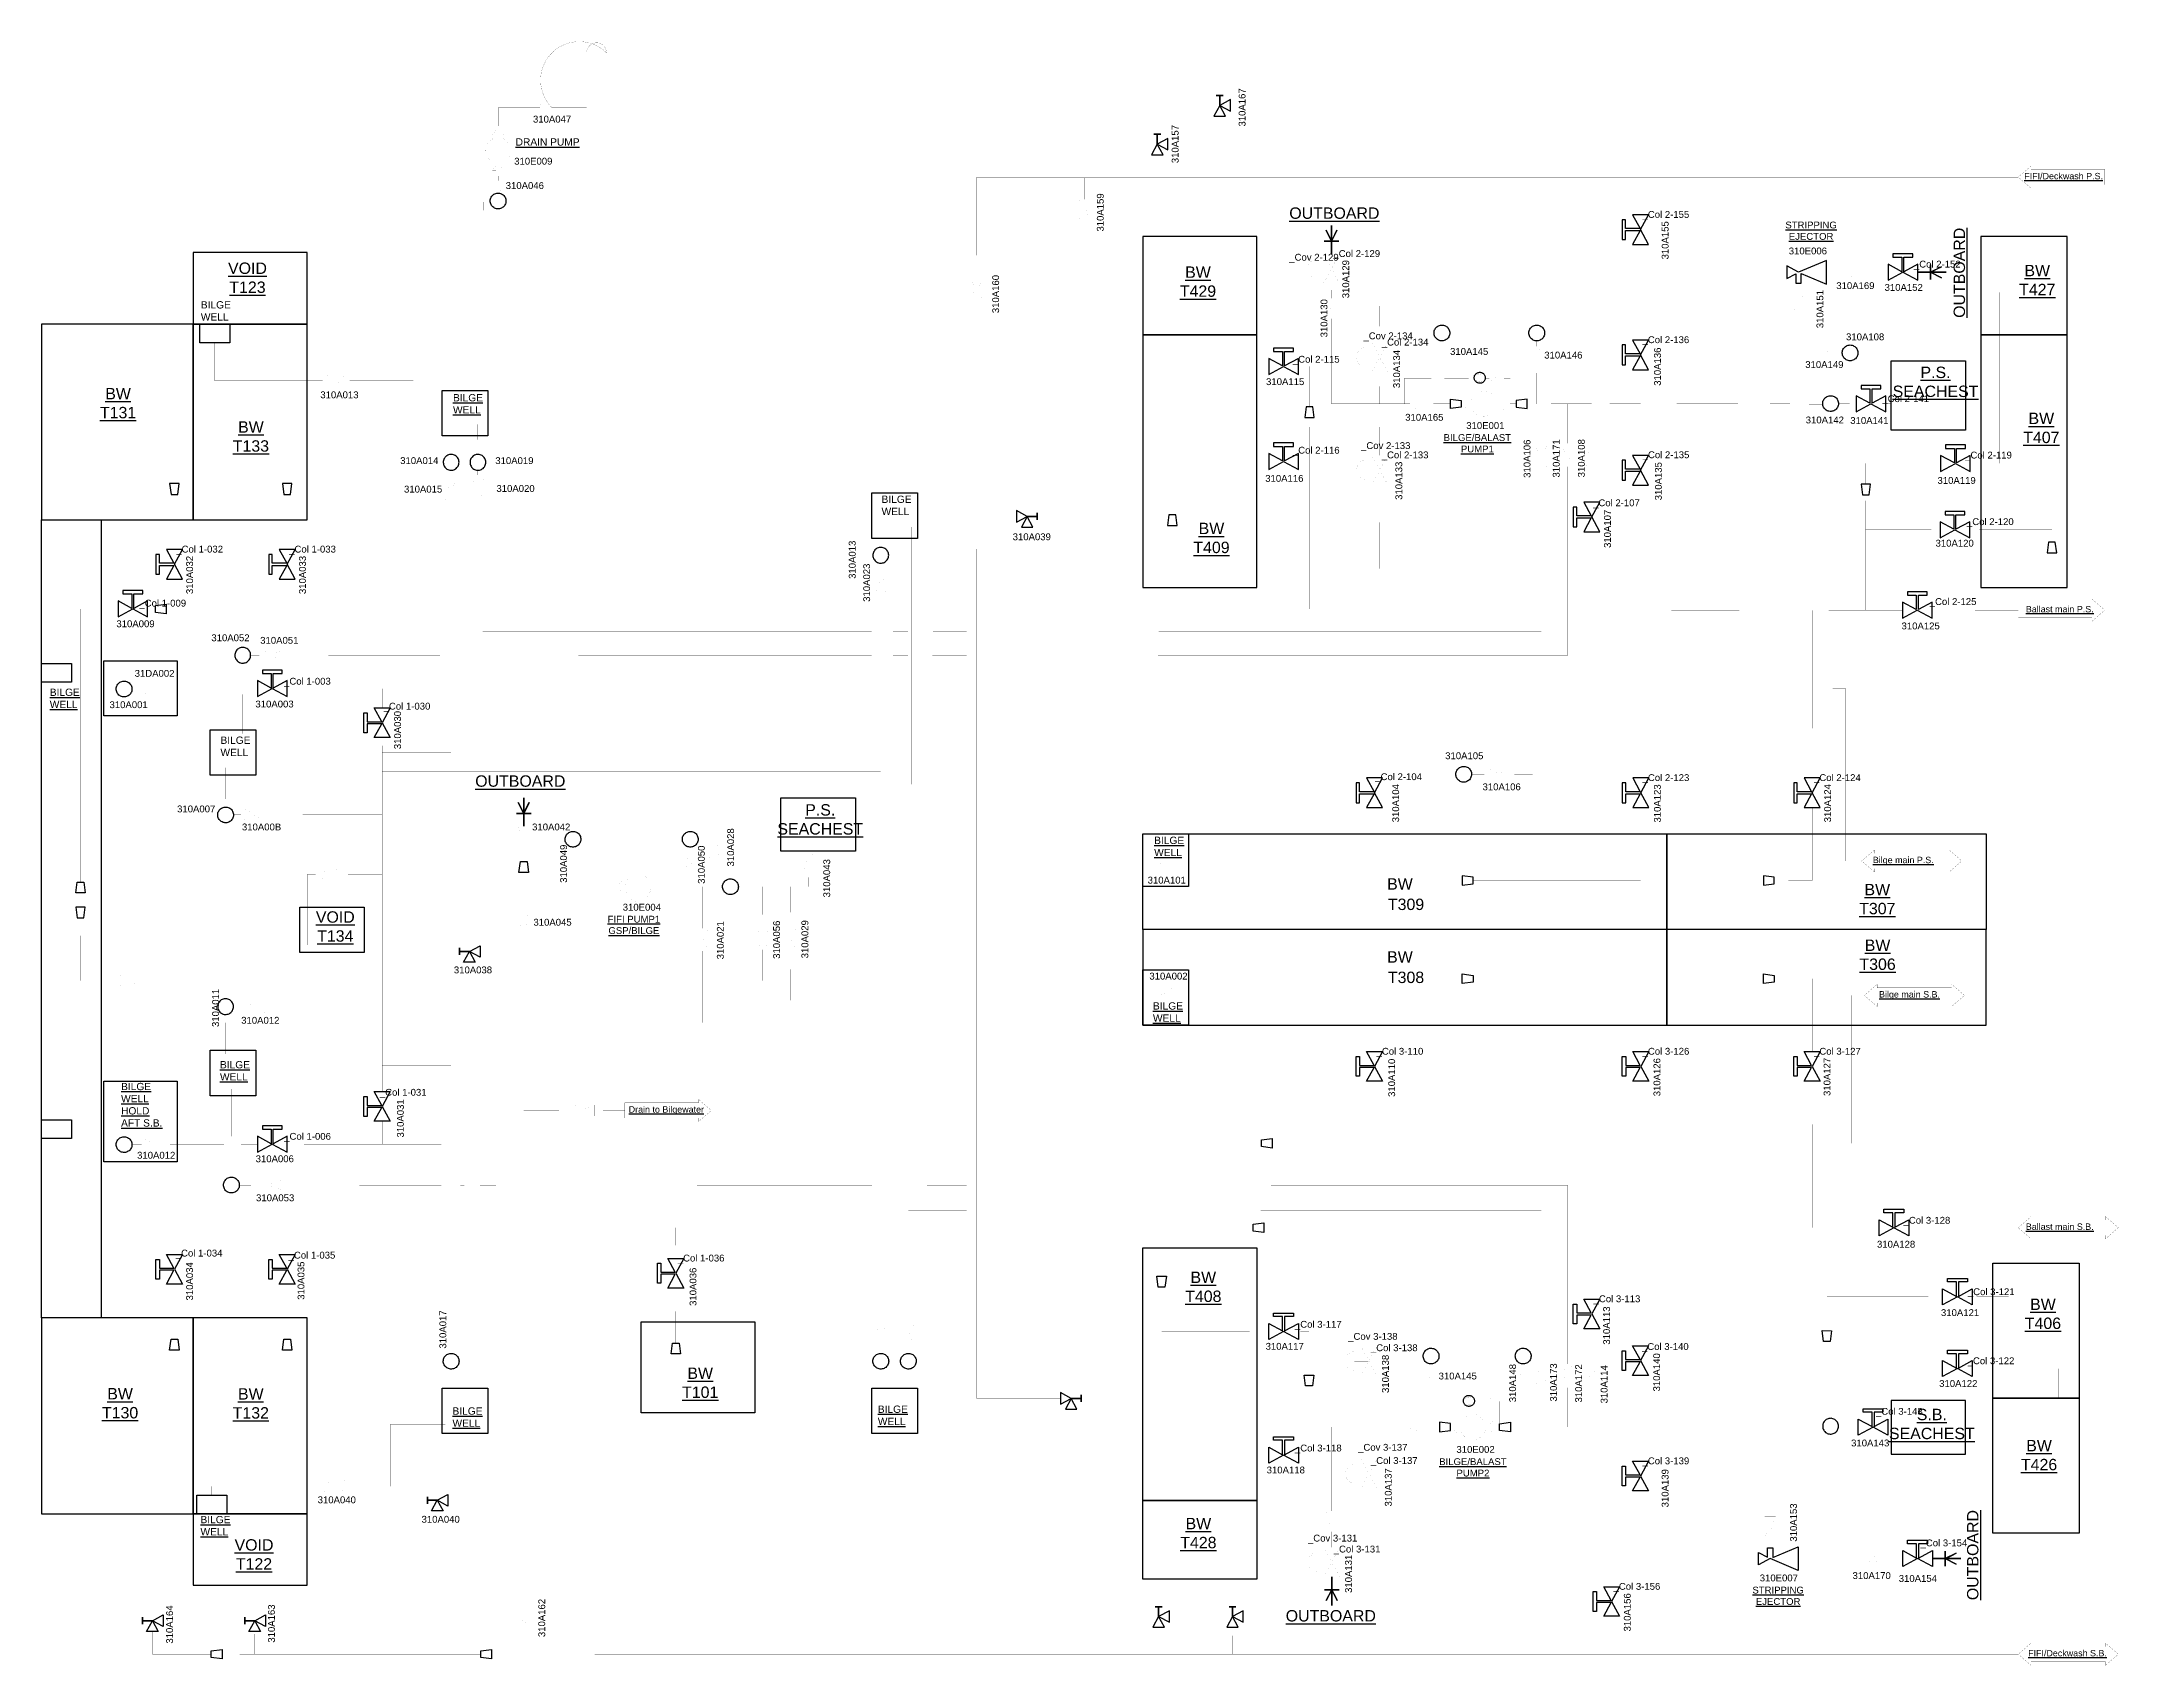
# Model space of a CAD drawing. Extents: x 129096 to 133654, y 117285 to 120851.
import ezdxf

# ---------------------------------------------------------------- set-up
doc = ezdxf.new("R2010")
doc.units = 0
doc.header["$MEASUREMENT"] = 0
for name, color, linetype in [('Ballast', 80, 'CONTINUOUS'), ('Bilge - Ballast', 233, 'CONTINUOUS'), ('FIFI -Bilge', 24, 'CONTINUOUS'), ('FIFI-BAllast', 13, 'CONTINUOUS')]:
    doc.layers.add(name, color=color, linetype=linetype)
doc.layers.add('Bilge', color=50, linetype='CONTINUOUS', plot=False)
doc.layers.add('FIFI', color=10, linetype='CONTINUOUS', plot=False)
doc.styles.add('ARIAL', font='ARIAL.TTF', dxfattribs={"height": 12})

msp = doc.modelspace()

# ---------------------------------------------------------------- texts
at = {"layer": 'Ballast', "linetype": 'Continuous', "style": 'ARIAL'}
for s, height, p in [('_Cov 2-134', 15, (131997, 120197)), ('_Col 2-134', 15, (132037.2, 120183.2)), ('_Col 2-136', 15, (132609.5, 120188.5)), ('_Col 2-115', 15, (131842.2, 120145.6)), ('_Col 2-141', 15, (133135.8, 120059)), ('_Cov 2-133', 15, (131991.8, 119956)), ('_Col 2-116', 15, (131842.2, 119945.9)), ('_Col 2-133', 15, (132037.2, 119935.6)), ('_Col 2-135', 15, (132609.8, 119935.9)), ('_Col 2-119', 15, (133317.5, 119935.2)), ('_Col 2-120', 15, (133321.5, 119789)), ('_Col 1-032', 15, (129391.8, 119728.7)), ('_Col 1-033', 15, (129639.5, 119728.7)), ('_Col 1-009', 15, (129310.8, 119610.1)), ('_Col 2-125', 15, (133239.8, 119613.6)), ('_Col 2-123', 15, (132609.7, 119227)), ('_Col 2-124', 15, (132985.9, 119227)), ('BW', 25, (132049, 118988.6)), ('T309', 25, (132050.7, 118943.8)), ('BW', 25, (132049, 118828.3)), ('T308', 25, (132050.7, 118783.5)), ('_Col 3-126', 15, (132609.7, 118626.2)), ('_Col 3-127', 15, (132985.9, 118626.2)), ('_Col 3-128', 15, (133182.4, 118255.1)), ('_Col 1-034', 15, (129390.6, 118183)), ('_Col 1-035', 15, (129638.3, 118178.5)), ('_Col 1-036', 15, (130492.3, 118172.1)), ('_Col 3-121', 15, (133323.5, 118098.2)), ('_Col 3-117', 15, (131846.7, 118026.7)), ('_Cov 3-138', 15, (131963.6, 118000.2)), ('_Col 3-138', 15, (132013.4, 117975.2)), ('_Col 3-140', 15, (132608.3, 117977.9)), ('_Col 3-122', 15, (133323, 117946.6)), ('_Col 3-143', 15, (133121.9, 117835.6)), ('_Col 3-118', 15, (131846.7, 117755)), ('_Cov 3-137', 15, (131985.3, 117756.6)), ('_Col 3-137', 15, (132013.4, 117727.6)), ('_Col 3-139', 15, (132609.5, 117726.9))]:
    msp.add_text(s, height=height, dxfattribs=at).set_placement(p)
for s, insert, char_height, width, attachment_point in [('{\\LBW\\PT429}', (131633.9, 120356.9), 25, 129.237, 2), ('{\\LBW\\PT427}', (133475.7, 120360.4), 25, 129.237, 2), ('310A108', (133056.1, 120209.8), 15, 88.338, 1), ('310A149', (132966.6, 120149), 15, 88.338, 1), ('310A115', (131783.3, 120111.4), 15, 88.338, 1), ('{\\LP.S.\\PSEACHEST}', (133252.5, 120136.9), 25, 129.237, 2), ('{\\LBW\\PT131}', (129264, 120090.2), 25, 129.237, 2), ('{\\LBW\\PT133}', (129555.5, 120016.9), 25, 129.237, 2), ('310A142', (132967.6, 120027.3), 15, 88.338, 1), ('310A141', (133065.4, 120026.1), 15, 88.338, 1), ('{\\LBW\\PT407}', (133484.7, 120035.8), 25, 129.237, 2), ('310A116', (131781.5, 119899.1), 15, 88.338, 1), ('310A119', (133256.8, 119894.5), 15, 88.338, 1), ('{\\LBW\\PT409}', (131663.5, 119794.2), 25, 129.237, 2), ('310A120', (133252.5, 119756.8), 15, 88.338, 1), ('{\\LBallast main P.S.}', (133525.1, 119611.4), 14, 191.275, 2), ('310A009', (129260.3, 119579.8), 15, 88.338, 1), ('310A125', (133177.9, 119575.1), 15, 88.338, 1), ('{\\LBW\\PT307}', (133124.7, 119001.2), 25, 129.237, 2), ('{\\LBW\\PT306}', (133125.3, 118879), 25, 129.237, 2), ('{\\LBallast main S.B.}', (133525.1, 118255.6), 14, 191.275, 2), ('310A128', (133124, 118217.5), 15, 88.338, 1), ('{\\LBW\\PT408}', (131645.6, 118149.9), 25, 129.237, 2), ('310A121', (133264.4, 118067.3), 15, 88.338, 1), ('{\\LBW\\PT406}', (133488.2, 118090.6), 25, 129.237, 2), ('310A117', (131782.3, 117993.4), 15, 88.338, 1), ('{\\LBW\\PT101}', (130541.5, 117939.3), 25, 129.237, 2), ('{\\LBW\\PT130}', (129268.4, 117894.3), 25, 129.237, 2), ('{\\LBW\\PT132}', (129555.3, 117893.9), 25, 129.237, 2), ('310A122', (133260.5, 117911.7), 15, 88.338, 1), ('{\\LS.B.\\PSEACHEST}', (133244.4, 117848.7), 25, 129.237, 2), ('310A143', (133067.2, 117781.1), 15, 88.338, 1), ('{\\LBW\\PT426}', (133479.7, 117780.4), 25, 129.237, 2), ('310A118', (131784.6, 117721.8), 15, 88.338, 1), ('{\\LBW\\PT428}', (131634.8, 117609.2), 25, 129.237, 2)]:
    msp.add_mtext(s, dxfattribs=dict(at, insert=insert, char_height=char_height, width=width, attachment_point=attachment_point))
at = {"layer": 'Ballast', "linetype": 'Continuous', "char_height": 15, "width": 88.338, "attachment_point": 1, "rotation": 90, "style": 'ARIAL'}
for s, insert in [('310A151', (132991.3, 120221.3)), ('310A134', (132062.3, 120089.7)), ('310A136', (132634.8, 120094.9)), ('310A133', (132067.2, 119844.4)), ('310A135', (132636.7, 119843.4)), ('310A032', (129413.5, 119637.5)), ('310A033', (129661.2, 119637.5)), ('310A123', (132634.5, 119135.9)), ('310A124', (133008.1, 119136.4)), ('310A126', (132633.6, 118534.8)), ('310A127', (133006.9, 118535.5)), ('310A034', (129413.4, 118086.6)), ('310A035', (129657.9, 118088)), ('310A036', (130518.2, 118074.6)), ('310A138', (132037.8, 117883.4)), ('310A140', (132632.9, 117886.8)), ('310A137', (132044, 117634.2)), ('310A139', (132651.5, 117632.3)), ('310A153', (132933.3, 117557))]:
    msp.add_mtext(s, dxfattribs=dict(at, insert=insert))
at = {"layer": 'Bilge', "linetype": 'Continuous', "style": 'ARIAL'}
for s, p in [('_Col 2-107', (132501, 119830.4)), ('31DA002', (129300.4, 119455.9)), ('_Col 1-003', (129628.3, 119438.7)), ('310A001', (129245.2, 119387.1)), ('_Col 1-030', (129846.8, 119383.9)), ('_Col 2-104', (132023, 119229)), ('310A042', (130172.6, 119118.7)), ('_Col 3-110', (132025.9, 118626.2)), ('_Col 1-031', (129838.5, 118536.1)), ('_Col 1-006', (129628.6, 118439.4)), ('_Col 3-113', (132502.2, 118082.7))]:
    msp.add_text(s, height=15, dxfattribs=at).set_placement(p)
for s, insert, char_height, width, attachment_point in [('310A047', (130174.5, 120687.8), 15, 88.338, 1), ('{\\LDRAIN PUMP}', (130136.5, 120638.2), 16, 172.638, 1), ('310E009', (130133.3, 120595.5), 15, 88.338, 1), ('310A046', (130114.7, 120542), 15, 88.338, 1), ('{\\LVOID\\PT123}', (129548, 120365.5), 25, 129.237, 2), ('BILGE\\PWELL', (129445.6, 120280.6), 16, 172.638, 1), ('310A013', (129707.8, 120082.5), 15, 88.338, 1), ('{\\LBILGE\\PWELL}', (129999, 120076.7), 16, 172.638, 1), ('310A014', (129883.1, 119938.1), 15, 88.338, 1), ('310A019', (130091.8, 119938), 15, 88.338, 1), ('310A015', (129891.5, 119875.4), 15, 88.338, 1), ('310A020', (130094.3, 119876.9), 15, 88.338, 1), ('BILGE\\PWELL', (130939.5, 119853.7), 16, 172.638, 1), ('310A052', (129468.7, 119549), 15, 88.338, 1), ('310A051', (129575.9, 119543.5), 15, 88.338, 1), ('{\\LBILGE\\PWELL}', (129114.1, 119429.9), 16, 172.638, 1), ('310A003', (129565.4, 119403.6), 15, 88.338, 1), ('BILGE\\PWELL', (129488.7, 119324.7), 16, 172.638, 1), ('310A105', (132176.4, 119290), 15, 88.338, 1), ('{\\LOUTBOARD}', (130146.7, 119239.5), 25, 129.237, 2), ('310A106', (132258.4, 119221.8), 15, 88.338, 1), ('310A007', (129393.5, 119173.3), 15, 88.338, 1), ('310A00B', (129535.8, 119133.7), 15, 88.338, 1), ('{\\LBILGE\\PWELL}', (131537.7, 119104.8), 16, 172.638, 1), ('{\\LBilge main P.S.}', (133181.7, 119060.7), 14, 191.275, 2), ('310A101', (131523.4, 119016.9), 15, 88.338, 1), ('{\\LVOID\\PT134}', (129740.7, 118941), 25, 129.237, 2), ('310A002', (131527.2, 118806.2), 15, 88.338, 1), ('{\\LBILGE\\PWELL}', (131535.1, 118741.2), 16, 172.638, 1), ('{\\LBilge main S.B.}', (133195.4, 118765.7), 14, 191.275, 2), ('310A012', (129534.2, 118709.2), 15, 88.338, 1), ('{\\LBILGE\\PWELL}', (129487.6, 118612.2), 16, 172.638, 1), ('{\\LBILGE\\PWELL\\PHOLD\\PAFT S.B.}', (129270.6, 118564.3), 16, 172.638, 1), ('310A012', (129305.7, 118412.9), 15, 88.338, 1), ('310A006', (129565.9, 118405.1), 15, 88.338, 1), ('310A053', (129566.8, 118319.4), 15, 88.338, 1), ('{\\LBILGE\\PWELL}', (129997.9, 117851.8), 16, 172.638, 1), ('{\\LBILGE\\PWELL}', (130931.3, 117855.8), 16, 172.638, 1), ('310A040', (129702, 117656.3), 15, 88.338, 1), ('{\\LBILGE\\PWELL}', (129444.8, 117613.4), 16, 172.638, 1), ('{\\LVOID\\PT122}', (129562.3, 117562.3), 25, 129.237, 2)]:
    msp.add_mtext(s, dxfattribs=dict(at, insert=insert, char_height=char_height, width=width, attachment_point=attachment_point))
at = {"layer": 'Bilge', "linetype": 'Continuous', "char_height": 15, "width": 88.338, "attachment_point": 1, "rotation": 90, "style": 'ARIAL'}
for s, insert in [('310A106', (132348.6, 119892.8)), ('310A171', (132412.6, 119893.4)), ('310A108', (132467.7, 119893.8)), ('310A107', (132525, 119738.8)), ('310A013', (130867.6, 119670.9)), ('310A023', (130899.3, 119620.5)), ('310A030', (129869.8, 119297)), ('310A104', (132060.3, 119136.4)), ('310A028', (130600.8, 119039.4)), ('310A021', (130578.1, 118835.5)), ('310A029', (130763.7, 118837.7)), ('310A011', (129470.4, 118686.9)), ('310A110', (132051.5, 118533.5)), ('310A031', (129876.1, 118444.3)), ('310A017', (129969.2, 117980.9)), ('310A113', (132523.1, 117989.5)), ('310A173', (132406.6, 117864.6)), ('310A172', (132461.7, 117862.6)), ('310A114', (132517.7, 117860.5))]:
    msp.add_mtext(s, dxfattribs=dict(at, insert=insert))
at = {"layer": 'Bilge - Ballast', "linetype": 'Continuous', "style": 'ARIAL'}
for s, p in [('_Cov 2-129', (131834.3, 120369.6)), ('_Col 2-129', (131931.1, 120377.7)), ('_Cov 3-131', (131875.3, 117557.2)), ('_Col 3-131', (131931.8, 117533.2))]:
    msp.add_text(s, height=15, dxfattribs=at).set_placement(p)
for s, insert, char_height, width, attachment_point in [('{\\LOUTBOARD}', (131933.2, 120486.5), 25, 129.237, 2), ('310A145', (132187.1, 120177.7), 15, 88.338, 1), ('310A146', (132393.8, 120169.7), 15, 88.338, 1), ('310A165', (132088.7, 120033.2), 15, 88.338, 1), ('310E001', (132222.6, 120015.1), 15, 88.338, 1), ('{\\LBILGE/BALAST PUMP1}', (132247, 119988.7), 15, 129.237, 2), ('310A145', (132162, 117928.1), 15, 88.338, 1), ('{\\LBILGE/BALAST PUMP2}', (132237.3, 117740.1), 15, 129.237, 2), ('310E002', (132201.1, 117767), 15, 88.338, 1), ('{\\LOUTBOARD}', (131925.4, 117406.7), 25, 129.237, 2)]:
    msp.add_mtext(s, dxfattribs=dict(at, insert=insert, char_height=char_height, width=width, attachment_point=attachment_point))
at = {"layer": 'Bilge - Ballast', "linetype": 'Continuous', "char_height": 15, "width": 88.338, "attachment_point": 1, "rotation": 90, "style": 'ARIAL'}
for s, insert in [('310A129', (131950.7, 120287)), ('310A130', (131902.9, 120201.2)), ('310A148', (132316.9, 117863.1)), ('310A131', (131956.8, 117444.4))]:
    msp.add_mtext(s, dxfattribs=dict(at, insert=insert))
at = {"layer": 'FIFI', "linetype": 'Continuous', "style": 'ARIAL'}
for s, p in [('_Col 2-155', (132609.5, 120463.6)), ('_Col 3-156', (132546, 117451.3))]:
    msp.add_text(s, height=15, dxfattribs=at).set_placement(p)
at = {"layer": 'FIFI', "linetype": 'Continuous', "char_height": 15, "width": 88.338, "attachment_point": 1, "rotation": 90, "style": 'ARIAL'}
for s, insert in [('310A167', (131723.2, 120664.1)), ('310A157', (131576.3, 120583.6)), ('310A159', (131412, 120433.5)), ('310A155', (132651.6, 120372.3)), ('310A160', (131182.4, 120254.3)), ('310A043', (130811.7, 118971.6)), ('310A056', (130701.6, 118836.6)), ('310A164', (129369.5, 117333.1)), ('310A163', (129593.1, 117335.2)), ('310A162', (130186.3, 117347.4)), ('310A156', (132568.5, 117359.8))]:
    msp.add_mtext(s, dxfattribs=dict(at, insert=insert))
at = {"layer": 'FIFI', "linetype": 'Continuous', "style": 'ARIAL'}
for s, insert, char_height, width, attachment_point in [('{\\LFIFI/Deckwash P.S.}', (133533.6, 120562.3), 14, 191.275, 2), ('310A039', (131227.2, 119770.8), 15, 88.338, 1), ('{\\LP.S.\\PSEACHEST}', (130805, 119176.2), 25, 129.237, 2), ('310A045', (130175.5, 118924.5), 15, 88.338, 1), ('310A038', (130000.9, 118819.8), 15, 88.338, 1), ('{\\LDrain to Bilgewater}', (130467.2, 118513), 14, 191.275, 2), ('310A040', (129930, 117613.6), 15, 88.338, 1), ('{\\LFIFI/Deckwash S.B.}', (133542.1, 117319.1), 14, 191.275, 2)]:
    msp.add_mtext(s, dxfattribs=dict(at, insert=insert, char_height=char_height, width=width, attachment_point=attachment_point))
at = {"layer": 'FIFI -Bilge', "linetype": 'Continuous', "char_height": 15, "width": 88.338, "attachment_point": 1, "rotation": 90, "style": 'ARIAL'}
for s, insert in [('310A049', (130234.1, 119003.5)), ('310A050', (130536.5, 119001.4))]:
    msp.add_mtext(s, dxfattribs=dict(at, insert=insert))
at = {"layer": 'FIFI -Bilge', "linetype": 'Continuous', "char_height": 15, "style": 'ARIAL'}
for s, insert, width, attachment_point in [('{\\LFIFI PUMP1\\PGSP/BILGE}', (130396, 118931.2), 129.237, 2), ('310E004', (130371.5, 118957.5), 88.338, 1)]:
    msp.add_mtext(s, dxfattribs=dict(at, insert=insert, width=width, attachment_point=attachment_point))
at = {"layer": 'FIFI-BAllast', "linetype": 'Continuous', "style": 'ARIAL'}
for s, p in [('_Col 2-152', (133205.1, 120354.5)), ('_Col 3-154', (133219.6, 117546.7))]:
    msp.add_text(s, height=15, dxfattribs=at).set_placement(p)
at = {"layer": 'FIFI-BAllast', "linetype": 'Continuous', "char_height": 15, "style": 'ARIAL'}
for s, insert, width, attachment_point in [('{\\LSTRIPPING EJECTOR}', (132979.4, 120455.4), 129.237, 2), ('310E006', (132930.4, 120398.4), 88.338, 1), ('310A169', (133034.7, 120322.2), 88.338, 1), ('310A152', (133140.7, 120318.3), 88.338, 1), ('{\\LSTRIPPING EJECTOR}', (132907.1, 117458.1), 129.237, 2), ('310E007', (132866.7, 117484.8), 88.338, 1), ('310A170', (133070.4, 117490), 88.338, 1), ('310A154', (133171.8, 117483.6), 88.338, 1)]:
    msp.add_mtext(s, dxfattribs=dict(at, insert=insert, width=width, attachment_point=attachment_point))
at = {"layer": 'FIFI-BAllast', "linetype": 'Continuous', "char_height": 25, "width": 129.237, "attachment_point": 2, "rotation": 90, "style": 'ARIAL'}
for insert in [(133292.2, 120343), (133321.6, 117527.5)]:
    msp.add_mtext('{\\LOUTBOARD}', dxfattribs=dict(at, insert=insert))

# ---------------------------------------------------------------- linework, layer by layer
at = {"layer": 'Ballast', "linetype": 'Continuous'}
for points in [[(131512.8, 120206.5), (131762.8, 120206.5), (131762.8, 120422.6), (131512.8, 120422.6)], [(133351.8, 120206.5), (133541.1, 120206.5), (133541.1, 120422.6), (133351.8, 120422.6)], [(129096, 119800.4), (129428.8, 119800.4), (129428.8, 120230.4), (129096, 120230.4)], [(129428.8, 119800.4), (129678.8, 119800.4), (129678.8, 120230.4), (129428.8, 120230.4)], [(131512.8, 119652.2), (131762.8, 119652.2), (131762.8, 120206.5), (131512.8, 120206.5)], [(133351.8, 119652.2), (133541.1, 119652.2), (133541.1, 120206.5), (133351.8, 120206.5)], [(133155.1, 120149.9), (133318.4, 120149.9), (133318.4, 119997.1), (133155.1, 119997.1)], [(131871.1, 120048.9), (131868.1, 120025.2), (131888.9, 120025.2), (131885.9, 120048.9)], [(129395, 119856.4), (129398, 119880.2), (129377.2, 119880.2), (129380.2, 119856.4)], [(129642.6, 119856.4), (129645.6, 119880.2), (129624.9, 119880.2), (129627.9, 119856.4)], [(133106.8, 119855.1), (133109.8, 119878.9), (133089, 119878.9), (133092, 119855.1)], [(131570.3, 119811.7), (131567.3, 119787.9), (131588.1, 119787.9), (131585.1, 119811.7)], [(133500.6, 119751.8), (133497.6, 119728), (133518.4, 119728), (133515.4, 119751.8)], [(129346.1, 119612.2), (129369.8, 119615.2), (129369.8, 119594.4), (129346.1, 119597.4)], [(131512.8, 119110.8), (132662.8, 119110.8), (132662.8, 118900.8), (131512.8, 118900.8)], [(132662.8, 119110.8), (133363.3, 119110.8), (133363.3, 118900.8), (132662.8, 118900.8)], [(132237.7, 119016), (132214, 119019), (132214, 118998.2), (132237.7, 119001.2)], [(132898.6, 119016), (132874.8, 119019), (132874.8, 118998.2), (132898.6, 119001.2)], [(129189, 119005.3), (129192, 118981.6), (129171.2, 118981.6), (129174.2, 119005.3)], [(131512.8, 118690.8), (132662.8, 118690.8), (132662.8, 118900.8), (131512.8, 118900.8)], [(132662.8, 118690.8), (133363.3, 118690.8), (133363.3, 118900.8), (132662.8, 118900.8)], [(132237.7, 118785.6), (132214, 118782.6), (132214, 118803.4), (132237.7, 118800.4)], [(132898.6, 118785.6), (132874.8, 118782.6), (132874.8, 118803.4), (132898.6, 118800.4)], [(131754.9, 118253.8), (131778.7, 118256.7), (131778.7, 118236), (131754.9, 118239)], [(131512.8, 118201.8), (131762.8, 118201.8), (131762.8, 117647.5), (131512.8, 117647.5)], [(133378.1, 118168.7), (133567.4, 118168.7), (133567.4, 117872.3), (133378.1, 117872.3)], [(131546.7, 118116.1), (131543.7, 118139.9), (131564.5, 118139.9), (131561.5, 118116.1)], [(129096, 117618.3), (129428.8, 117618.3), (129428.8, 118048.3), (129096, 118048.3)], [(129428.8, 117618.3), (129678.8, 117618.3), (129678.8, 118048.3), (129428.8, 118048.3)], [(130411.7, 118039.6), (130661.7, 118039.6), (130661.7, 117839.6), (130411.7, 117839.6)], [(133006.7, 117996.5), (133003.7, 118020.3), (133024.5, 118020.2), (133021.5, 117996.5)], [(129395, 118001.5), (129398, 117977.7), (129377.2, 117977.7), (129380.2, 118001.5)], [(129642.6, 118001.5), (129645.6, 117977.7), (129624.9, 117977.7), (129627.9, 118001.5)], [(130495.4, 117992.8), (130498.4, 117969.1), (130477.7, 117969.1), (130480.7, 117992.8)], [(131870.2, 117899.1), (131867.2, 117922.8), (131888, 117922.8), (131885, 117899.1)], [(133378.1, 117872.3), (133567.4, 117872.3), (133567.4, 117575.9), (133378.1, 117575.9)], [(133155.1, 117749.3), (133318.4, 117749.3), (133318.4, 117866.7), (133155.1, 117866.7)], [(131512.8, 117647.5), (131762.8, 117647.5), (131762.8, 117474.5), (131512.8, 117474.5)]]:
    msp.add_lwpolyline(points, close=True, dxfattribs=at)
for points, const_width in [([(132963.7, 120296.6), (132939.5, 120296.6), (132949, 120274.2), (132939.5, 120251.6), (132963.7, 120251.6), (132954.2, 120274.2), (132963.7, 120296.6)], 0.015), ([(132951.6, 120320.1), (132951.6, 120296.6), (132951.6, 120320.1)], 0.3), ([(132033, 120189.5), (132033, 120270), (132840.2, 120270), (132840.2, 118246.3), (132840.2, 120270), (132033, 120270), (132033, 120189.5)], 0.3), ([(132605.3, 120195.2), (132605.3, 120270), (132605.3, 120195.2)], 0.3), ([(132951.6, 120251.6), (132951.6, 119602.2), (132951.6, 120251.6)], 0.3), ([(131789.2, 120137.4), (131562.3, 120137.4), (131562.3, 120206.5), (131562.3, 120137.4), (131789.2, 120137.4)], 0.3), ([(133003.9, 120168.5), (132951.6, 120168.5), (133003.9, 120168.5)], 0.3), ([(133030.9, 120161.2), (133030.9, 120175.7), (133017.5, 120170), (133003.9, 120175.7), (133003.9, 120161.2), (133017.5, 120166.9), (133030.9, 120161.2)], 0.009), ([(133030.9, 120168.5), (133047.8, 120168.5), (133030.9, 120168.5)], 0.3), ([(131854.3, 120137.4), (131878.5, 120137.4), (131878.5, 120048.9), (131878.5, 120137.4), (131854.3, 120137.4)], 0.3), ([(132033, 120125.3), (132033, 120055.1), (132033, 120125.3)], 0.3), ([(132605.3, 120130.2), (132605.3, 120055.2), (132605.3, 120130.2)], 0.3), ([(132497.9, 120055.2), (132605.3, 120055.2), (132497.9, 120055.2)], 0.3), ([(132605.3, 119941.9), (132605.3, 120055.2), (132605.3, 119941.9)], 0.3), ([(132605.3, 120055.2), (132818.8, 120055.2), (132605.3, 120055.2)], 0.3), ([(132863, 120055.2), (132933, 120055.2), (132863, 120055.2)], 0.3), ([(133078.3, 120055.2), (133039.5, 120055.2), (133078.3, 120055.2)], 0.3), ([(133143.3, 120055.2), (133155.1, 120055.2), (133143.3, 120055.2)], 0.3), ([(131878.5, 120025.2), (131878.5, 119604.8), (131878.5, 120025.2)], 0.3), ([(132033, 120055.1), (132033, 119941.9), (132033, 120055.1)], 0.3), ([(132968.1, 120054.6), (133004.9, 120054.6), (132968.1, 120054.6)], 0.3), ([(131789.2, 119928.9), (131577.7, 119928.9), (131577.7, 119811.7), (131577.7, 119928.9), (131789.2, 119928.9)], 0.3), ([(131854.3, 119928.9), (131878.5, 119928.9), (131854.3, 119928.9)], 0.3), ([(133263.6, 119924.5), (133099.4, 119924.5), (133099.4, 119878.9), (133099.4, 119924.5), (133263.6, 119924.5)], 0.3), ([(132033, 119877.7), (132033, 119693.3), (132366, 119693.3), (132033, 119693.3), (132033, 119877.7)], 0.3), ([(132605.3, 119876.9), (132605.3, 119693.3), (132605.3, 119876.9)], 0.3), ([(129387.6, 119735.4), (129387.6, 119856.4), (129387.6, 119735.4)], 0.3), ([(129635.3, 119735.4), (129635.3, 119856.4), (129635.3, 119735.4)], 0.3), ([(133099.4, 119855.1), (133099.4, 119602.2), (133099.4, 119855.1)], 0.3), ([(133262.6, 119778.7), (133098.4, 119778.7), (133262.6, 119778.7)], 0.3), ([(133327.6, 119778.7), (133508, 119778.7), (133508, 119751.8), (133508, 119778.7), (133327.6, 119778.7)], 0.3), ([(132404.6, 119693.3), (132430.7, 119693.3), (132404.6, 119693.3)], 0.3), ([(132460.2, 119693.3), (132486.3, 119693.3), (132460.2, 119693.3)], 0.3), ([(132525.3, 119693.3), (132662.6, 119693.3), (132662.6, 119602.2), (132662.6, 119693.3), (132525.3, 119693.3)], 0.3), ([(129387.6, 119670.4), (129387.6, 119604.8), (129387.6, 119670.4)], 0.3), ([(129635.3, 119670.4), (129635.3, 119604.8), (129635.3, 119670.4)], 0.3), ([(129263.9, 119604.8), (129181.6, 119604.8), (129181.6, 119005.3), (129181.6, 119604.8), (129263.9, 119604.8)], 0.3), ([(129346.1, 119604.8), (129328.9, 119604.8), (129346.1, 119604.8)], 0.3), ([(129369.8, 119604.8), (129970.6, 119604.8), (129369.8, 119604.8)], 0.3), ([(130015.1, 119604.8), (130050, 119604.8), (130015.1, 119604.8)], 0.3), ([(130085.9, 119604.8), (130918.1, 119604.8), (130085.9, 119604.8)], 0.3), ([(130951.1, 119604.8), (130997.2, 119604.8), (130951.1, 119604.8)], 0.3), ([(131020.1, 119604.8), (131126.4, 119604.8), (131020.1, 119604.8)], 0.3), ([(131186.7, 119604.8), (132366, 119604.8), (131186.7, 119604.8)], 0.3), ([(132009.1, 117674.3), (132009.1, 117582.6), (132773.6, 117582.6), (132773.6, 119602.2), (132773.6, 117582.6), (132009.1, 117582.6), (132009.1, 117674.3)], 0.3), ([(132404.6, 119604.8), (132430.7, 119604.8), (132404.6, 119604.8)], 0.3), ([(132460.2, 119604.8), (132486.3, 119604.8), (132460.2, 119604.8)], 0.3), ([(132525.3, 119602.2), (132821.9, 119602.2), (132525.3, 119602.2)], 0.3), ([(132605.5, 119233.7), (132605.5, 119602.2), (132605.5, 119233.7)], 0.3), ([(132857.7, 119602.2), (133180, 119602.2), (132857.7, 119602.2)], 0.3), ([(132981.7, 119233.7), (132981.7, 119602.2), (132981.7, 119233.7)], 0.3), ([(133245, 119602.2), (133434, 119602.2), (133245, 119602.2)], 0.3), ([(132605.5, 119168.7), (132605.5, 119008.6), (132237.7, 119008.6), (132605.5, 119008.6), (132605.5, 119168.7)], 0.3), ([(132898.6, 119008.6), (132981.7, 119008.6), (132981.7, 119168.7), (132981.7, 119008.6), (132898.6, 119008.6)], 0.3), ([(132605.5, 118633), (132605.5, 118793), (132237.7, 118793), (132605.5, 118793), (132605.5, 118633)], 0.3), ([(132898.6, 118793), (132981.7, 118793), (132981.7, 118633), (132981.7, 118793), (132898.6, 118793)], 0.3), ([(132605.5, 118567.9), (132605.5, 118246.3), (132605.5, 118567.9)], 0.3), ([(132981.7, 118567.9), (132981.7, 118246.3), (132981.7, 118567.9)], 0.3), ([(129387.6, 118187.5), (129387.6, 118246.4), (129973.3, 118246.4), (129387.6, 118246.4), (129387.6, 118187.5)], 0.3), ([(129635.3, 118187.5), (129635.3, 118246.4), (129635.3, 118187.5)], 0.3), ([(130007, 118246.4), (130024.2, 118246.4), (130007, 118246.4)], 0.3), ([(130126.1, 118246.4), (130058, 118246.4), (130126.1, 118246.4)], 0.3), ([(130175, 118246.4), (130918.4, 118246.4), (130175, 118246.4)], 0.3), ([(130488, 118178.9), (130488, 118246.4), (130488, 118178.9)], 0.3), ([(130957, 118246.4), (130984, 118246.4), (130957, 118246.4)], 0.3), ([(131019.2, 118246.4), (131126.4, 118246.4), (131019.2, 118246.4)], 0.3), ([(131186.3, 118246.4), (131754.9, 118246.4), (131186.3, 118246.4)], 0.3), ([(131778.7, 118246.3), (132369, 118246.3), (131778.7, 118246.3)], 0.3), ([(131877.6, 117922.8), (131877.6, 118246.3), (131877.6, 117922.8)], 0.3), ([(132401.1, 118246.3), (132434.8, 118246.3), (132401.1, 118246.3)], 0.3), ([(132454.6, 118246.3), (132488.3, 118246.3), (132454.6, 118246.3)], 0.3), ([(132517.4, 118246.3), (132756.3, 118246.3), (132517.4, 118246.3)], 0.3), ([(132517.4, 118139.5), (132701.9, 118139.5), (132701.9, 118246.3), (132701.9, 118139.5), (132517.4, 118139.5)], 0.3), ([(132796.6, 118246.3), (133128.6, 118246.3), (132796.6, 118246.3)], 0.3), ([(132889.4, 117612.2), (132889.4, 118246.3), (132889.4, 117612.2)], 0.3), ([(133014.1, 118020.2), (133014.1, 118246.3), (133014.1, 118020.2)], 0.3), ([(133193.6, 118246.3), (133434, 118246.3), (133193.6, 118246.3)], 0.3), ([(133462.1, 118263), (133462.1, 118270.7), (133434, 118246.3), (133462.1, 118221.9), (133462.1, 118229.7), (133625.6, 118229.7), (133625.6, 118221.9), (133653.7, 118246.3), (133625.6, 118270.7), (133625.6, 118263), (133462.1, 118263)], 0.3), ([(129387.6, 118122.5), (129387.6, 118001.5), (129387.6, 118122.5)], 0.3), ([(129635.3, 118122.5), (129635.3, 118001.5), (129635.3, 118122.5)], 0.3), ([(130488, 118113.8), (130488, 117992.8), (130488, 118113.8)], 0.3), ([(131789.2, 118018.3), (131554.1, 118018.3), (131554.1, 118116.1), (131554.1, 118018.3), (131789.2, 118018.3)], 0.3), ([(132009.1, 117986.1), (132009.1, 118139.5), (132369, 118139.5), (132009.1, 118139.5), (132009.1, 117986.1)], 0.3), ([(132401.1, 118139.5), (132434.8, 118139.5), (132401.1, 118139.5)], 0.3), ([(132454.6, 118139.5), (132488.3, 118139.5), (132454.6, 118139.5)], 0.3), ([(132605.3, 117986.9), (132605.3, 118139.5), (132605.3, 117986.9)], 0.3), ([(133268.1, 118094.4), (133014.1, 118094.4), (133268.1, 118094.4)], 0.3), ([(133333.2, 118094.4), (133413.3, 118094.4), (133333.2, 118094.4)], 0.3), ([(131854.3, 118018.3), (131877.6, 118018.3), (131854.3, 118018.3)], 0.3), ([(133268.1, 117936.8), (133014.1, 117936.8), (133014.1, 117996.5), (133014.1, 117936.8), (133268.1, 117936.8)], 0.3), ([(132009.1, 117921.9), (132009.1, 117808.7), (132009.1, 117921.9)], 0.3), ([(132605.3, 117921.9), (132605.3, 117808.6), (132605.3, 117921.9)], 0.3), ([(133333.2, 117936.8), (133523.1, 117936.8), (133523.1, 117872.3), (133523.1, 117936.8), (133333.2, 117936.8)], 0.3), ([(131854.3, 117746.6), (131877.6, 117746.6), (131877.6, 117899.1), (131877.6, 117746.6), (131854.3, 117746.6)], 0.3), ([(132009.1, 117738.5), (132009.1, 117808.7), (132009.1, 117738.5)], 0.3), ([(132497.9, 117808.6), (132748.2, 117808.6), (132497.9, 117808.6)], 0.3), ([(132605.3, 117733.6), (132605.3, 117808.6), (132605.3, 117733.6)], 0.3), ([(132794, 117808.6), (132873.9, 117808.6), (132794, 117808.6)], 0.3), ([(132909.4, 117808.6), (133005, 117808.6), (132909.4, 117808.6)], 0.3), ([(133082.9, 117808.6), (133039.4, 117808.5), (133082.9, 117808.6)], 0.3), ([(133147.9, 117808.6), (133155.1, 117808.6), (133147.9, 117808.6)], 0.3), ([(131789.2, 117746.6), (131558.8, 117746.6), (131558.8, 117647.5), (131558.8, 117746.6), (131789.2, 117746.6)], 0.3), ([(132605.3, 117668.6), (132605.3, 117582.6), (132605.3, 117668.6)], 0.3), ([(132901.5, 117567.2), (132877.2, 117567.2), (132886.8, 117589.5), (132877.2, 117612.2), (132901.5, 117612.2), (132892, 117589.5), (132901.5, 117567.2)], 0.015), ([(132889.4, 117543.7), (132889.4, 117567.2), (132889.4, 117543.7)], 0.3)]:
    msp.add_lwpolyline(points, close=True, dxfattribs=dict(at, const_width=const_width))
at = {"layer": 'Ballast', "linetype": 'Continuous', "const_width": 0.3}
msp.add_lwpolyline([(133328.6, 119924.5), (133393.6, 119924.5), (133393.6, 120299.7), (133393.6, 119924.5), (133328.6, 119924.5)], dxfattribs=at)
at = {"layer": 'Ballast'}
for points in [[(132564.9, 120184.5), (132564.9, 120140.9), (132572.4, 120140.9), (132572.4, 120160.5), (132604.1, 120160.5), (132587.7, 120130.2), (132622.8, 120130.2), (132605.3, 120162.7), (132622.8, 120195.2), (132587.7, 120195.2), (132604.1, 120165), (132572.4, 120165), (132572.4, 120184.5), (132564.9, 120184.5)], [(131843.5, 120177.8), (131799.9, 120177.8), (131799.9, 120170.3), (131819.5, 120170.3), (131819.5, 120138.6), (131789.2, 120155), (131789.2, 120119.9), (131821.7, 120137.4), (131854.3, 120119.9), (131854.3, 120155), (131824, 120138.6), (131824, 120170.3), (131843.5, 120170.3), (131843.5, 120177.8)], [(133082, 120163.7), (133081.4, 120161.6), (133080.6, 120159.6), (133079.5, 120157.7), (133078.2, 120156), (133076.7, 120154.4), (133075, 120153), (133073.2, 120151.9), (133071.2, 120151), (133069.1, 120150.3), (133067, 120150), (133064.8, 120149.9), (133062.6, 120150), (133060.5, 120150.4), (133058.4, 120151.1), (133056.5, 120152.1), (133054.7, 120153.3), (133053, 120154.7), (133051.5, 120156.3), (133050.3, 120158.1), (133049.3, 120160), (133048.5, 120162), (133048, 120164.1), (133047.7, 120166.3), (133047.8, 120168.5), (133048.1, 120170.6), (133048.6, 120172.7), (133049.4, 120174.7), (133050.5, 120176.6), (133051.8, 120178.4), (133053.3, 120179.9), (133055, 120181.3), (133056.9, 120182.4), (133058.8, 120183.3), (133060.9, 120184), (133063.1, 120184.4), (133065.2, 120184.5), (133067.4, 120184.3), (133069.5, 120183.9), (133071.6, 120183.2), (133073.5, 120182.2), (133075.4, 120181), (133077, 120179.6), (133078.5, 120178), (133079.7, 120176.2), (133080.8, 120174.3), (133081.5, 120172.3), (133082.1, 120170.2), (133082.3, 120168), (133082.3, 120165.9)], [(133025.6, 120072.8), (133027.7, 120072.2), (133029.8, 120071.4), (133031.6, 120070.3), (133033.4, 120069), (133035, 120067.5), (133036.3, 120065.8), (133037.5, 120064), (133038.4, 120062), (133039, 120059.9), (133039.4, 120057.8), (133039.5, 120055.6), (133039.3, 120053.4), (133038.9, 120051.3), (133038.2, 120049.2), (133037.2, 120047.3), (133036.1, 120045.5), (133034.7, 120043.8), (133033, 120042.3), (133031.3, 120041.1), (133029.4, 120040.1), (133027.3, 120039.3), (133025.2, 120038.8), (133023.1, 120038.5), (133020.9, 120038.6), (133018.7, 120038.9), (133016.6, 120039.4), (133014.6, 120040.2), (133012.7, 120041.3), (133011, 120042.6), (133009.4, 120044.1), (133008.1, 120045.8), (133006.9, 120047.7), (133006, 120049.6), (133005.4, 120051.7), (133005, 120053.9), (133004.9, 120056), (133005, 120058.2), (133005.5, 120060.3), (133006.2, 120062.4), (133007.1, 120064.3), (133008.3, 120066.2), (133009.7, 120067.8), (133011.3, 120069.3), (133013.1, 120070.5), (133015, 120071.6), (133017, 120072.3), (133019.2, 120072.9), (133021.3, 120073.1), (133023.5, 120073.1)], [(133132.6, 120095.6), (133089, 120095.6), (133089, 120088.1), (133108.5, 120088.1), (133108.5, 120056.5), (133078.3, 120072.8), (133078.3, 120037.7), (133110.8, 120055.2), (133143.3, 120037.7), (133143.3, 120072.8), (133113.1, 120056.5), (133113.1, 120088.1), (133132.6, 120088.1), (133132.6, 120095.6)], [(131843.5, 119969.3), (131799.9, 119969.3), (131799.9, 119961.8), (131819.5, 119961.8), (131819.5, 119930.1), (131789.2, 119946.5), (131789.2, 119911.4), (131821.7, 119928.9), (131854.3, 119911.4), (131854.3, 119946.5), (131824, 119930.1), (131824, 119961.8), (131843.5, 119961.8), (131843.5, 119969.3)], [(133317.9, 119964.9), (133274.3, 119964.9), (133274.3, 119957.4), (133293.8, 119957.4), (133293.8, 119925.8), (133263.6, 119942.1), (133263.6, 119907), (133296.1, 119924.5), (133328.6, 119907), (133328.6, 119942.1), (133298.4, 119925.8), (133298.4, 119957.4), (133317.9, 119957.4), (133317.9, 119964.9)], [(132564.9, 119931.2), (132564.9, 119887.6), (132572.4, 119887.6), (132572.4, 119907.1), (132604.1, 119907.1), (132587.7, 119876.9), (132622.8, 119876.9), (132605.3, 119909.4), (132622.8, 119941.9), (132587.7, 119941.9), (132604.1, 119911.7), (132572.4, 119911.7), (132572.4, 119931.2), (132564.9, 119931.2)], [(133316.9, 119819.1), (133273.3, 119819.1), (133273.3, 119811.6), (133292.8, 119811.6), (133292.8, 119780), (133262.6, 119796.3), (133262.6, 119761.2), (133295.1, 119778.7), (133327.6, 119761.2), (133327.6, 119796.3), (133297.4, 119780), (133297.4, 119811.6), (133316.9, 119811.6), (133316.9, 119819.1)], [(129347.2, 119724.7), (129347.2, 119681.1), (129354.7, 119681.1), (129354.7, 119700.6), (129386.3, 119700.6), (129370, 119670.4), (129405.1, 119670.4), (129387.6, 119702.9), (129405.1, 119735.4), (129370, 119735.4), (129386.3, 119705.2), (129354.7, 119705.2), (129354.7, 119724.7), (129347.2, 119724.7)], [(129594.9, 119724.7), (129594.9, 119681.1), (129602.4, 119681.1), (129602.4, 119700.6), (129634, 119700.6), (129617.7, 119670.4), (129652.8, 119670.4), (129635.3, 119702.9), (129652.8, 119735.4), (129617.7, 119735.4), (129634, 119705.2), (129602.4, 119705.2), (129602.4, 119724.7), (129594.9, 119724.7)], [(129318.2, 119645.2), (129274.6, 119645.2), (129274.6, 119637.7), (129294.1, 119637.7), (129294.1, 119606), (129263.9, 119622.4), (129263.9, 119587.2), (129296.4, 119604.8), (129328.9, 119587.2), (129328.9, 119622.4), (129298.7, 119606), (129298.7, 119637.7), (129318.2, 119637.7), (129318.2, 119645.2)], [(133234.3, 119642.5), (133190.7, 119642.5), (133190.7, 119635.1), (133210.2, 119635.1), (133210.2, 119603.4), (133180, 119619.7), (133180, 119584.6), (133212.5, 119602.2), (133245, 119584.6), (133245, 119619.7), (133214.8, 119603.4), (133214.8, 119635.1), (133234.3, 119635.1), (133234.3, 119642.5)], [(132565.1, 119223), (132565.1, 119179.4), (132572.6, 119179.4), (132572.6, 119198.9), (132604.3, 119198.9), (132587.9, 119168.7), (132623, 119168.7), (132605.5, 119201.2), (132623, 119233.7), (132587.9, 119233.7), (132604.3, 119203.5), (132572.6, 119203.5), (132572.6, 119223), (132565.1, 119223)], [(132941.3, 119223), (132941.3, 119179.4), (132948.8, 119179.4), (132948.8, 119198.9), (132980.5, 119198.9), (132964.1, 119168.7), (132999.2, 119168.7), (132981.7, 119201.2), (132999.2, 119233.7), (132964.1, 119233.7), (132980.5, 119203.5), (132948.8, 119203.5), (132948.8, 119223), (132941.3, 119223)], [(132565.1, 118578.7), (132565.1, 118622.2), (132572.6, 118622.2), (132572.6, 118602.7), (132604.3, 118602.7), (132587.9, 118633), (132623, 118633), (132605.5, 118600.4), (132623, 118567.9), (132587.9, 118567.9), (132604.3, 118598.2), (132572.6, 118598.2), (132572.6, 118578.7), (132565.1, 118578.7)], [(132941.3, 118578.7), (132941.3, 118622.2), (132948.8, 118622.2), (132948.8, 118602.7), (132980.5, 118602.7), (132964.1, 118633), (132999.2, 118633), (132981.7, 118600.4), (132999.2, 118567.9), (132964.1, 118567.9), (132980.5, 118598.2), (132948.8, 118598.2), (132948.8, 118578.7), (132941.3, 118578.7)], [(133139.3, 118286.7), (133182.9, 118286.7), (133182.9, 118279.2), (133163.4, 118279.2), (133163.4, 118247.6), (133193.6, 118263.9), (133193.6, 118228.8), (133161.1, 118246.3), (133128.6, 118228.8), (133128.6, 118263.9), (133158.8, 118247.6), (133158.8, 118279.2), (133139.3, 118279.2), (133139.3, 118286.7)], [(129347.2, 118133.2), (129347.2, 118176.8), (129354.7, 118176.8), (129354.7, 118157.3), (129386.3, 118157.3), (129370, 118187.5), (129405.1, 118187.5), (129387.6, 118155), (129405.1, 118122.5), (129370, 118122.5), (129386.3, 118152.7), (129354.7, 118152.7), (129354.7, 118133.2), (129347.2, 118133.2)], [(129594.9, 118133.2), (129594.9, 118176.8), (129602.4, 118176.8), (129602.4, 118157.3), (129634, 118157.3), (129617.7, 118187.5), (129652.8, 118187.5), (129635.3, 118155), (129652.8, 118122.5), (129617.7, 118122.5), (129634, 118152.7), (129602.4, 118152.7), (129602.4, 118133.2), (129594.9, 118133.2)], [(130447.7, 118124.6), (130447.7, 118168.1), (130455.2, 118168.1), (130455.2, 118148.6), (130486.8, 118148.6), (130470.5, 118178.9), (130505.6, 118178.9), (130488, 118146.3), (130505.6, 118113.8), (130470.5, 118113.8), (130486.8, 118144.1), (130455.2, 118144.1), (130455.2, 118124.6), (130447.7, 118124.6)], [(133278.9, 118134.8), (133322.4, 118134.8), (133322.4, 118127.3), (133302.9, 118127.3), (133302.9, 118095.6), (133333.2, 118112), (133333.2, 118076.9), (133300.6, 118094.4), (133268.1, 118076.9), (133268.1, 118112), (133298.4, 118095.6), (133298.4, 118127.3), (133278.9, 118127.3), (133278.9, 118134.8)], [(131799.9, 118058.7), (131843.5, 118058.7), (131843.5, 118051.2), (131824, 118051.2), (131824, 118019.5), (131854.3, 118035.9), (131854.3, 118000.8), (131821.7, 118018.3), (131789.2, 118000.8), (131789.2, 118035.9), (131819.5, 118019.5), (131819.5, 118051.2), (131799.9, 118051.2), (131799.9, 118058.7)], [(132564.9, 117932.6), (132564.9, 117976.2), (132572.4, 117976.2), (132572.4, 117956.7), (132604.1, 117956.7), (132587.7, 117986.9), (132622.8, 117986.9), (132605.3, 117954.4), (132622.8, 117921.9), (132587.7, 117921.9), (132604.1, 117952.1), (132572.4, 117952.1), (132572.4, 117932.6), (132564.9, 117932.6)], [(133278.9, 117977.2), (133322.4, 117977.2), (133322.4, 117969.7), (133302.9, 117969.7), (133302.9, 117938.1), (133333.2, 117954.4), (133333.2, 117919.3), (133300.6, 117936.8), (133268.1, 117919.3), (133268.1, 117954.4), (133298.4, 117938.1), (133298.4, 117969.7), (133278.9, 117969.7), (133278.9, 117977.2)], [(133025.6, 117793.5), (133027.7, 117794.1), (133029.8, 117794.9), (133031.6, 117796), (133033.4, 117797.3), (133035, 117798.8), (133036.3, 117800.5), (133037.5, 117802.3), (133038.4, 117804.3), (133039, 117806.4), (133039.4, 117808.5), (133039.5, 117810.7), (133039.3, 117812.9), (133038.9, 117815), (133038.2, 117817), (133037.2, 117819), (133036.1, 117820.8), (133034.7, 117822.5), (133033, 117823.9), (133031.3, 117825.2), (133029.4, 117826.2), (133027.3, 117827), (133025.2, 117827.5), (133023.1, 117827.8), (133020.9, 117827.7), (133018.7, 117827.4), (133016.6, 117826.9), (133014.6, 117826), (133012.7, 117825), (133011, 117823.7), (133009.4, 117822.2), (133008.1, 117820.5), (133006.9, 117818.6), (133006, 117816.6), (133005.4, 117814.6), (133005, 117812.4), (133004.9, 117810.3), (133005, 117808.1), (133005.5, 117806), (133006.2, 117803.9), (133007.1, 117801.9), (133008.3, 117800.1), (133009.7, 117798.5), (133011.3, 117797), (133013.1, 117795.7), (133015, 117794.7), (133017, 117793.9), (133019.2, 117793.4), (133021.3, 117793.2), (133023.5, 117793.2)], [(133093.6, 117848.9), (133137.2, 117848.9), (133137.2, 117841.5), (133117.7, 117841.5), (133117.7, 117809.8), (133147.9, 117826.1), (133147.9, 117791), (133115.4, 117808.6), (133082.9, 117791), (133082.9, 117826.1), (133113.1, 117809.8), (133113.1, 117841.5), (133093.6, 117841.5), (133093.6, 117848.9)], [(131799.9, 117787), (131843.5, 117787), (131843.5, 117779.5), (131824, 117779.5), (131824, 117747.9), (131854.3, 117764.2), (131854.3, 117729.1), (131821.7, 117746.6), (131789.2, 117729.1), (131789.2, 117764.2), (131819.5, 117747.9), (131819.5, 117779.5), (131799.9, 117779.5), (131799.9, 117787)], [(132564.9, 117679.3), (132564.9, 117722.9), (132572.4, 117722.9), (132572.4, 117703.4), (132604.1, 117703.4), (132587.7, 117733.6), (132622.8, 117733.6), (132605.3, 117701.1), (132622.8, 117668.6), (132587.7, 117668.6), (132604.1, 117698.8), (132572.4, 117698.8), (132572.4, 117679.3), (132564.9, 117679.3)]]:
    msp.add_lwpolyline(points, close=True, dxfattribs=at)
at = {"layer": 'Ballast', "linetype": 'Continuous'}
for points in [[(132031.8, 120155.2, 0.06, 0.06, 0), (132000.5, 120155.2, 0.06, 0.06, 0), (132000.5, 120135.9, 0.06, 0.06, -0.884677), (132000.5, 120178.9, 0.06, 0.06, 0), (132000.5, 120159.7, 0.06, 0.06, 0), (132031.8, 120159.7, 0.06, 0.06, 0), (132015.6, 120189.5, 0, 0, 0), (132050.3, 120189.5, 0.06, 0.06, 0), (132033, 120157.4, 0.06, 0.06, 0), (132050.3, 120125.3, 0, 0, 0), (132015.6, 120125.3, 0.06, 0.06, 0)], [(132031.8, 119907.5, 0.06, 0.06, 0), (132000.5, 119907.5, 0.06, 0.06, 0), (132000.5, 119888.3, 0.06, 0.06, -0.884677), (132000.5, 119931.3, 0.06, 0.06, 0), (132000.5, 119912, 0.06, 0.06, 0), (132031.8, 119912, 0.06, 0.06, 0), (132015.6, 119941.9, 0, 0, 0), (132050.3, 119941.9, 0.06, 0.06, 0), (132033, 119909.8, 0.06, 0.06, 0), (132050.3, 119877.7, 0, 0, 0), (132015.6, 119877.7, 0.06, 0.06, 0)], [(133434, 119585.5, 0.3, 0.3, 0), (133434, 119618.8, 0.3, 0.3, 0), (133595.8, 119618.8, 0.3, 0.3, 0), (133595.8, 119626.6, 0.3, 0.3, 0), (133623.9, 119602.2, 0.3, 0.3, 0), (133595.8, 119577.8, 0.3, 0.3, 0), (133595.8, 119585.5, 0.3, 0.3, 0), (133434, 119585.5, 0.3, 0.3, 0), (133434, 119602.2, 0, 0, 0)], [(132007.9, 117956.3, 0.06, 0.06, 0), (131976.7, 117956.3, 0.06, 0.06, 0), (131976.7, 117975.5, 0.06, 0.06, 0.884677), (131976.7, 117932.5, 0.06, 0.06, 0), (131976.7, 117951.8, 0.06, 0.06, 0), (132007.9, 117951.8, 0.06, 0.06, 0), (131991.8, 117921.9, 0, 0, 0), (132026.5, 117921.9, 0.06, 0.06, 0), (132009.1, 117954, 0.06, 0.06, 0), (132026.5, 117986.1, 0, 0, 0), (131991.8, 117986.1, 0.06, 0.06, 0)], [(132007.9, 117708.7, 0.06, 0.06, 0), (131976.7, 117708.7, 0.06, 0.06, 0), (131976.7, 117727.9, 0.06, 0.06, 0.884677), (131976.7, 117684.9, 0.06, 0.06, 0), (131976.7, 117704.2, 0.06, 0.06, 0), (132007.9, 117704.2, 0.06, 0.06, 0), (131991.8, 117674.3, 0, 0, 0), (132026.5, 117674.3, 0.06, 0.06, 0), (132009.1, 117706.4, 0.06, 0.06, 0), (132026.5, 117738.5, 0, 0, 0), (131991.8, 117738.5, 0.06, 0.06, 0)]]:
    msp.add_lwpolyline(points, format="xyseb", close=True, dxfattribs=at)
at = {"layer": 'Bilge', "linetype": 'Continuous', "const_width": 0.3}
msp.add_lwpolyline([(130216.6, 120705.1), (130292.3, 120705.1), (130292.3, 120826.2, -1), (130335.8, 120826.2, 1)], format="xyb", close=True, dxfattribs=at)
at = {"layer": 'Bilge', "linetype": 'Continuous'}
for points, const_width in [([(130029.1, 120750.1), (130029.1, 120498.5), (130065.9, 120498.5), (130065.9, 120480.2), (130130.5, 120480.2), (130130.5, 120498.5), (130330.2, 120498.5), (130330.2, 120750.1)], 0.3), ([(130098, 120661.4), (130098, 120705.1), (130189.7, 120705.1), (130098, 120705.1), (130098, 120661.4)], 0.3), ([(130216.6, 120697.8), (130216.6, 120712.3), (130203.2, 120706.6), (130189.7, 120712.3), (130189.7, 120697.8), (130203.2, 120703.5), (130216.6, 120697.8)], 0.009), ([(130098.1, 120562.1), (130098.1, 120545.5), (130098.1, 120562.1)], 0.3), ([(130105.4, 120545.5), (130090.9, 120545.5), (130096.6, 120532.1), (130090.9, 120518.5), (130105.4, 120518.5), (130099.7, 120532.1), (130105.4, 120545.5)], 0.009), ([(129722, 120105.6), (129476.2, 120105.6), (129476.2, 120189.3), (129476.2, 120105.6), (129722, 120105.6)], 0.3), ([(129766.9, 120093.5), (129766.9, 120117.7), (129744.6, 120108.2), (129722, 120117.7), (129722, 120093.5), (129744.6, 120103), (129766.9, 120093.5)], 0.015), ([(129766.9, 120105.6), (129912, 120105.6), (129912, 120026.4), (129984.8, 120026.4), (129912, 120026.4), (129912, 120105.6), (129766.9, 120105.6)], 0.3), ([(132387.6, 119962.1), (132387.6, 120055.2), (132387.6, 119962.1)], 0.3), ([(132444.7, 119962.1), (132444.7, 120055.2), (132444.7, 119962.1)], 0.3), ([(132497.9, 119962.1), (132497.9, 120055.2), (132497.9, 119962.1)], 0.3), ([(129994.7, 119944.1), (129994.7, 120009.9), (129994.7, 119944.1)], 0.3), ([(130053.5, 119944.1), (130053.5, 120009.9), (130053.5, 119944.1)], 0.3), ([(132399.7, 119962.1), (132375.4, 119962.1), (132385, 119939.8), (132375.4, 119917.1), (132399.7, 119917.1), (132390.2, 119939.8), (132399.7, 119962.1)], 0.015), ([(132456.8, 119962.1), (132432.6, 119962.1), (132442.1, 119939.8), (132432.6, 119917.1), (132456.8, 119917.1), (132447.3, 119939.8), (132456.8, 119962.1)], 0.015), ([(132510.1, 119962.1), (132485.8, 119962.1), (132495.3, 119939.8), (132485.8, 119917.1), (132510.1, 119917.1), (132500.6, 119939.8), (132510.1, 119962.1)], 0.015), ([(129982.6, 119889.3), (130006.9, 119889.3), (129997.3, 119867), (130006.9, 119844.3), (129982.6, 119844.3), (129992.1, 119867), (129982.6, 119889.3)], 0.015), ([(129994.7, 119889.3), (129994.7, 119909.5), (129994.7, 119889.3)], 0.3), ([(130041.3, 119889.3), (130065.6, 119889.3), (130056.1, 119867), (130065.6, 119844.3), (130041.3, 119844.3), (130050.8, 119867), (130041.3, 119889.3)], 0.015), ([(130053.5, 119889.3), (130053.5, 119909.5), (130053.5, 119889.3)], 0.3), ([(131186.7, 119555.3), (132387.6, 119555.3), (132387.6, 119917.1), (132387.6, 119555.3), (131186.7, 119555.3)], 0.3), ([(132497.9, 119839.4), (132497.9, 119917.1), (132497.9, 119839.4)], 0.3), ([(130063.9, 119844.3), (130063.9, 119555.3), (130918.1, 119555.3), (130063.9, 119555.3), (130063.9, 119844.3)], 0.3), ([(130574, 119102.3), (130574, 119219.9), (131005.1, 119219.9), (131005.1, 119784.5), (131005.1, 119219.9), (130574, 119219.9), (130574, 119102.3)], 0.3), ([(130937.6, 119740), (130937.6, 119784.5), (130937.6, 119740)], 0.3), ([(131184.9, 119430), (132497.9, 119430), (132497.9, 119774.4), (132497.9, 119430), (131184.9, 119430)], 0.3), ([(130937.6, 119685.2), (130937.6, 119705.5), (130937.6, 119685.2)], 0.3), ([(130925.5, 119685.2), (130949.7, 119685.2), (130940.2, 119662.9), (130949.7, 119640.2), (130925.5, 119640.2), (130935, 119662.9), (130925.5, 119685.2)], 0.015), ([(130937.6, 119640.2), (130937.6, 119248.8), (129843.7, 119248.8), (130937.6, 119248.8), (130937.6, 119640.2)], 0.3), ([(130951.1, 119555.3), (130997.2, 119555.3), (130951.1, 119555.3)], 0.3), ([(131020.1, 119555.3), (131126.4, 119555.3), (131020.1, 119555.3)], 0.3), ([(129627, 119490.5), (129627, 119514.8), (129604.7, 119505.2), (129582.1, 119514.8), (129582.1, 119490.5), (129604.7, 119500), (129627, 119490.5)], 0.015), ([(129175.3, 119470.8), (129161.6, 119470.8), (129175.3, 119470.8)], 0.3), ([(129243.1, 119470.8), (129189.2, 119470.8), (129243.1, 119470.8)], 0.3), ([(129537.8, 119485.7), (129537.8, 119330.8), (129537.8, 119485.7)], 0.3), ([(129582.1, 119502.6), (129554.8, 119502.6), (129582.1, 119502.6)], 0.3), ([(129627, 119502.6), (129970.6, 119502.6), (129627, 119502.6)], 0.3), ([(130015.1, 119502.6), (130918.1, 119502.6), (130015.1, 119502.6)], 0.3), ([(130951.1, 119502.6), (130997.2, 119502.6), (130951.1, 119502.6)], 0.3), ([(131020.1, 119502.6), (131126.4, 119502.6), (131020.1, 119502.6)], 0.3), ([(129318.3, 119430), (129294.4, 119430), (129318.3, 119430)], 0.3), ([(129363.3, 119417.8), (129363.3, 119442.1), (129341, 119432.6), (129318.3, 119442.1), (129318.3, 119417.8), (129341, 119427.3), (129363.3, 119417.8)], 0.015), ([(129569.9, 119430), (129363.3, 119430), (129569.9, 119430)], 0.3), ([(129635, 119430), (129970.6, 119430), (129635, 119430)], 0.3), ([(129843.7, 119387.5), (129843.7, 119430), (129843.7, 119387.5)], 0.3), ([(130015.1, 119430), (130918.1, 119430), (130015.1, 119430)], 0.3), ([(130951.1, 119430), (130997.2, 119430), (130951.1, 119430)], 0.3), ([(131020.1, 119430), (131126.4, 119430), (131020.1, 119430)], 0.3), ([(132497.9, 119430), (132589.7, 119430), (132497.9, 119430)], 0.3), ([(132621.4, 119430), (132760.6, 119430), (132621.4, 119430)], 0.3), ([(132788.2, 119430), (132829.3, 119430), (132788.2, 119430)], 0.3), ([(132853.8, 119430), (132969.4, 119430), (132853.8, 119430)], 0.3), ([(133000.6, 119430.2), (133054.9, 119430.2), (133054.9, 119051.5), (133090.5, 119051.5), (133054.9, 119051.5), (133054.9, 119430.2), (133000.6, 119430.2)], 0.3), ([(129843.7, 119322.5), (129843.7, 118545), (129843.7, 119322.5)], 0.3), ([(129499.1, 119169.6), (129499.1, 119256.5), (129499.1, 119169.6)], 0.3), ([(132270.9, 119253.4), (132270.9, 119229.2), (132293.2, 119238.7), (132315.9, 119229.2), (132315.9, 119253.4), (132293.2, 119244), (132270.9, 119253.4)], 0.015), ([(129541.1, 119153.5), (129517.2, 119153.5), (129541.1, 119153.5)], 0.3), ([(129586.1, 119141.4), (129586.1, 119165.6), (129563.8, 119156.1), (129541.1, 119165.6), (129541.1, 119141.4), (129563.8, 119150.8), (129586.1, 119141.4)], 0.015), ([(129586.1, 119153.5), (129843.7, 119153.5), (129586.1, 119153.5)], 0.3), ([(130166.3, 119127.7), (130142, 119127.7), (130151.6, 119105.4), (130142, 119082.8), (130166.3, 119082.8), (130156.8, 119105.4), (130166.3, 119127.7)], 0.015), ([(130586.2, 119102.3), (130561.9, 119102.3), (130571.4, 119080), (130561.9, 119057.4), (130586.2, 119057.4), (130576.7, 119080), (130586.2, 119102.3)], 0.015), ([(130154.2, 119082.8), (130154.2, 119050), (130154.2, 119082.8)], 0.3), ([(130574, 119057.4), (130574, 118995), (130574, 119057.4)], 0.3), ([(133118.7, 119068.1), (133118.7, 119075.9), (133090.5, 119051.5), (133118.7, 119027.1), (133118.7, 119034.8), (133282.1, 119034.8), (133282.1, 119027.1), (133310.3, 119051.5), (133282.1, 119075.9), (133282.1, 119068.1), (133118.7, 119068.1)], 0.3), ([(129702.9, 119021.9), (129679.1, 119021.9), (129679.1, 118867.3), (129679.1, 119021.9), (129702.9, 119021.9)], 0.3), ([(129747.9, 119009.7), (129747.9, 119034), (129725.6, 119024.5), (129702.9, 119034), (129702.9, 119009.7), (129725.6, 119019.2), (129747.9, 119009.7)], 0.015), ([(130154.2, 118994.9), (130154.2, 119026.2), (130154.2, 118994.9)], 0.3), ([(131551.5, 119045.3), (131551.5, 119021.1), (131573.8, 119030.6), (131596.4, 119021.1), (131596.4, 119045.3), (131573.8, 119035.8), (131551.5, 119045.3)], 0.015), ([(130546.4, 118901.9), (130546.4, 118995), (130546.4, 118901.9)], 0.3), ([(130738.9, 118901.9), (130738.9, 118995.2), (130738.9, 118901.9)], 0.3), ([(130558.5, 118901.9), (130534.2, 118901.9), (130543.8, 118879.5), (130534.2, 118856.9), (130558.5, 118856.9), (130549, 118879.5), (130558.5, 118901.9)], 0.015), ([(130751, 118901.9), (130726.7, 118901.9), (130736.3, 118879.5), (130726.7, 118856.9), (130751, 118856.9), (130741.5, 118879.5), (130751, 118901.9)], 0.015), ([(130546.4, 118856.9), (130546.4, 118696.4), (130175, 118696.4), (130546.4, 118696.4), (130546.4, 118856.9)], 0.3), ([(130738.9, 118856.9), (130738.9, 118745.6), (130569.6, 118745.6), (130738.9, 118745.6), (130738.9, 118856.9)], 0.3), ([(131551.5, 118756.3), (131551.5, 118780.6), (131573.8, 118771.1), (131596.4, 118780.6), (131596.4, 118756.3), (131573.8, 118765.8), (131551.5, 118756.3)], 0.015), ([(133124.5, 118773.1), (133124.5, 118780.8), (133096.3, 118756.4), (133124.5, 118732), (133124.5, 118739.8), (133287.9, 118739.8), (133287.9, 118732), (133316, 118756.4), (133287.9, 118780.8), (133287.9, 118773.1), (133124.5, 118773.1)], 0.3), ([(129586.1, 118743), (129586.1, 118718.8), (129563.8, 118728.3), (129541.1, 118718.8), (129541.1, 118743), (129563.8, 118733.6), (129586.1, 118743)], 0.015), ([(130126.1, 118745.6), (129843.7, 118745.6), (130126.1, 118745.6)], 0.3), ([(130524.3, 118745.6), (130175, 118745.6), (130524.3, 118745.6)], 0.3), ([(133003.9, 118431.6), (133068.7, 118431.6), (133068.7, 118756.4), (133096.3, 118756.4), (133068.7, 118756.4), (133068.7, 118431.6), (133003.9, 118431.6)], 0.3), ([(129499.1, 118714.8), (129499.1, 118627.9), (129499.1, 118714.8)], 0.3), ([(129541.1, 118730.9), (129517.2, 118730.9), (129541.1, 118730.9)], 0.3), ([(129586.1, 118730.9), (129843.7, 118730.9), (129586.1, 118730.9)], 0.3), ([(130126.1, 118696.4), (130036.2, 118696.4), (130036.2, 117870.1), (130036.2, 118696.4), (130126.1, 118696.4)], 0.3), ([(130006.7, 118637.2), (129843.7, 118637.2), (130006.7, 118637.2)], 0.3), ([(130126.1, 118637.2), (130058, 118637.2), (130126.1, 118637.2)], 0.3), ([(130937.6, 118035.7), (130937.6, 118637.3), (130175, 118637.3), (130937.6, 118637.3), (130937.6, 118035.7)], 0.3), ([(129512.9, 118357.2), (129512.9, 118551.2), (129512.9, 118357.2)], 0.3), ([(132021.6, 118567.9), (132021.6, 118431.6), (132021.6, 118567.9)], 0.3), ([(129248.1, 118462.5), (129161.6, 118462.5), (129248.1, 118462.5)], 0.3), ([(129843.7, 118479.9), (129843.7, 118429.6), (129843.7, 118479.9)], 0.3), ([(129318.3, 118429.6), (129294.4, 118429.6), (129318.3, 118429.6)], 0.3), ([(129363.3, 118417.5), (129363.3, 118441.7), (129341, 118432.2), (129318.3, 118441.7), (129318.3, 118417.5), (129341, 118426.9), (129363.3, 118417.5)], 0.015), ([(129363.3, 118429.6), (129496.8, 118429.6), (129363.3, 118429.6)], 0.3), ([(129529.1, 118429.6), (129569.9, 118429.6), (129529.1, 118429.6)], 0.3), ([(129635, 118429.6), (129973.3, 118429.6), (129635, 118429.6)], 0.3), ([(130005.5, 118431.6), (130022.8, 118431.6), (130005.5, 118431.6)], 0.3), ([(130124.6, 118431.6), (130056.6, 118431.6), (130124.6, 118431.6)], 0.3), ([(130173.6, 118431.6), (130917, 118431.6), (130173.6, 118431.6)], 0.3), ([(130955.6, 118431.6), (131125, 118431.6), (130955.6, 118431.6)], 0.3), ([(131183.4, 118431.6), (131773, 118431.6), (131183.4, 118431.6)], 0.3), ([(131796.7, 118431.6), (132497.9, 118431.6), (132497.9, 118089.4), (132497.9, 118431.6), (131796.7, 118431.6)], 0.3), ([(132497.9, 118431.6), (132591.1, 118431.6), (132497.9, 118431.6)], 0.3), ([(132620.9, 118431.6), (132759.4, 118431.6), (132620.9, 118431.6)], 0.3), ([(132787.8, 118431.6), (132826.3, 118431.6), (132787.8, 118431.6)], 0.3), ([(132852.4, 118431.6), (132963.5, 118431.6), (132852.4, 118431.6)], 0.3), ([(129579.8, 118339.7), (129530, 118339.7), (129579.8, 118339.7)], 0.3), ([(129624.8, 118327.6), (129624.8, 118351.8), (129602.5, 118342.3), (129579.8, 118351.8), (129579.8, 118327.6), (129602.5, 118337.1), (129624.8, 118327.6)], 0.015), ([(129624.8, 118339.7), (129973.3, 118339.7), (129624.8, 118339.7)], 0.3), ([(130007, 118339.7), (130024.2, 118339.7), (130007, 118339.7)], 0.3), ([(130126.1, 118339.7), (130058, 118339.7), (130126.1, 118339.7)], 0.3), ([(130175, 118339.7), (130918.4, 118339.7), (130175, 118339.7)], 0.3), ([(130957, 118339.7), (131126.4, 118339.7), (130957, 118339.7)], 0.3), ([(131184.9, 118339.7), (132444.7, 118339.7), (132444.7, 117946.7), (132444.7, 118339.7), (131184.9, 118339.7)], 0.3), ([(130998.1, 118035.7), (130998.1, 118284.8), (131126.4, 118284.8), (130998.1, 118284.8), (130998.1, 118035.7)], 0.3), ([(131184.9, 118284.8), (132387.6, 118284.8), (132387.6, 117946.7), (132387.6, 118284.8), (131184.9, 118284.8)], 0.3), ([(129982.6, 117990.7), (130006.9, 117990.7), (129997.3, 118013), (130006.9, 118035.7), (129982.6, 118035.7), (129992.1, 118013), (129982.6, 117990.7)], 0.015), ([(130925.5, 117990.7), (130949.7, 117990.7), (130940.2, 118013), (130949.7, 118035.7), (130925.5, 118035.7), (130935, 118013), (130925.5, 117990.7)], 0.015), ([(130986, 117990.7), (131010.3, 117990.7), (131000.7, 118013), (131010.3, 118035.7), (130986, 118035.7), (130995.5, 118013), (130986, 117990.7)], 0.015), ([(132497.9, 118024.4), (132497.9, 117946.7), (132497.9, 118024.4)], 0.3), ([(129994.7, 117990.7), (129994.7, 117970.4), (129994.7, 117990.7)], 0.3), ([(130937.6, 117990.7), (130937.6, 117970.4), (130937.6, 117990.7)], 0.3), ([(130998.1, 117990.7), (130998.1, 117970.4), (130998.1, 117990.7)], 0.3), ([(129994.7, 117935.9), (129994.7, 117870.1), (129994.7, 117935.9)], 0.3), ([(130937.6, 117935.9), (130937.6, 117870.1), (130937.6, 117935.9)], 0.3), ([(130998.1, 117935.9), (130998.1, 117870.1), (130998.1, 117935.9)], 0.3), ([(132399.7, 117901.7), (132375.4, 117901.7), (132385, 117924), (132375.4, 117946.7), (132399.7, 117946.7), (132390.2, 117924), (132399.7, 117901.7)], 0.015), ([(132456.8, 117901.7), (132432.6, 117901.7), (132442.1, 117924), (132432.6, 117946.7), (132456.8, 117946.7), (132447.3, 117924), (132456.8, 117901.7)], 0.015), ([(132510.1, 117901.7), (132485.8, 117901.7), (132495.3, 117924), (132485.8, 117946.7), (132510.1, 117946.7), (132500.6, 117924), (132510.1, 117901.7)], 0.015), ([(132387.6, 117901.7), (132387.6, 117808.6), (132387.6, 117901.7)], 0.3), ([(132444.7, 117901.7), (132444.7, 117808.6), (132444.7, 117901.7)], 0.3), ([(132497.9, 117901.7), (132497.9, 117808.6), (132497.9, 117901.7)], 0.3), ([(129760.6, 117678.6), (129861.7, 117678.6), (129861.7, 117814.8), (129982.5, 117814.8), (129861.7, 117814.8), (129861.7, 117678.6), (129760.6, 117678.6)], 0.3), ([(129760.6, 117666.5), (129760.6, 117690.7), (129738.2, 117681.2), (129715.6, 117690.7), (129715.6, 117666.5), (129738.2, 117676), (129760.6, 117666.5)], 0.015), ([(129715.6, 117678.6), (129469.9, 117678.6), (129469.9, 117659.4), (129469.9, 117678.6), (129715.6, 117678.6)], 0.3)]:
    msp.add_lwpolyline(points, close=True, dxfattribs=dict(at, const_width=const_width))
msp.add_lwpolyline([(130093.4, 120562.1, 0.0405, 0.0405, 0), (130093.4, 120568.3, 0.0405, 0.0405, 0), (130085.5, 120568.3, 0.0405, 0.0405, 0), (130093.4, 120577.9, 0.0405, 0.0405, 0), (130093.4, 120584.5, 0.0405, 0.0405, -0.413831), (130070.7, 120616.6, 0.0405, 0.0405, 0), (130070.7, 120616.6, 0.0405, 0.0405, -0.315826), (130093.3, 120639.3, 0.0405, 0.0405, 0), (130093.3, 120645.5, 0.0405, 0.0405, 0), (130085.4, 120645.5, 0.0405, 0.0405, 0), (130093.3, 120655, 0.0405, 0.0405, 0), (130093.3, 120661.4, 0.0405, 0.0405, 0), (130102.8, 120661.4, 0.0405, 0.0405, 0), (130102.8, 120655.1, 0.0405, 0.0405, 0), (130110.8, 120645.6, 0.0405, 0.0405, 0), (130102.8, 120645.6, 0.0405, 0.0405, 0), (130102.8, 120639.3, 0.0405, 0.0405, -0.841554), (130102.9, 120584.6, 0.0405, 0.0405, 0), (130102.9, 120577.9, 0.0405, 0.0405, 0), (130110.9, 120568.4, 0.0405, 0.0405, 0), (130102.9, 120568.4, 0.0405, 0.0405, 0), (130102.9, 120562.1, 0.027, 0.027, 0)], format="xyseb", close=True, dxfattribs=at)
at = {"layer": 'Bilge'}
for points in [[(130101.4, 120517.7), (130103.5, 120517.1), (130105.5, 120516.3), (130107.4, 120515.2), (130109.1, 120513.9), (130110.7, 120512.4), (130112, 120510.7), (130113.2, 120508.8), (130114.1, 120506.9), (130114.7, 120504.8), (130115.1, 120502.6), (130115.2, 120500.5), (130115, 120498.3), (130114.6, 120496.2), (130113.9, 120494.1), (130113, 120492.2), (130111.8, 120490.3), (130110.4, 120488.7), (130108.8, 120487.2), (130107, 120486), (130105.1, 120484.9), (130103, 120484.2), (130100.9, 120483.7), (130098.8, 120483.4), (130096.6, 120483.4), (130094.4, 120483.7), (130092.3, 120484.3), (130090.3, 120485.1), (130088.4, 120486.2), (130086.7, 120487.5), (130085.1, 120489), (130083.8, 120490.7), (130082.6, 120492.6), (130081.7, 120494.5), (130081.1, 120496.6), (130080.7, 120498.7), (130080.6, 120500.9), (130080.8, 120503.1), (130081.2, 120505.2), (130081.9, 120507.3), (130082.8, 120509.2), (130084, 120511), (130085.4, 120512.7), (130087, 120514.2), (130088.8, 120515.4), (130090.7, 120516.5), (130092.8, 120517.2), (130094.9, 120517.7), (130097, 120518), (130099.2, 120518)], [(129998.4, 119909.9), (130000.5, 119910.4), (130002.5, 119911.3), (130004.4, 119912.3), (130006.1, 119913.6), (130007.7, 119915.1), (130009, 119916.8), (130010.2, 119918.7), (130011.1, 119920.7), (130011.7, 119922.7), (130012.1, 119924.9), (130012.2, 119927), (130012.1, 119929.2), (130011.6, 119931.3), (130010.9, 119933.4), (130010, 119935.4), (130008.8, 119937.2), (130007.4, 119938.8), (130005.8, 119940.3), (130004, 119941.6), (130002.1, 119942.6), (130000.1, 119943.4), (129997.9, 119943.9), (129995.8, 119944.1), (129993.6, 119944.1), (129991.5, 119943.8), (129989.4, 119943.2), (129987.3, 119942.4), (129985.5, 119941.3), (129983.7, 119940), (129982.1, 119938.5), (129980.8, 119936.8), (129979.6, 119935), (129978.7, 119933), (129978.1, 119930.9), (129977.7, 119928.8), (129977.6, 119926.6), (129977.8, 119924.4), (129978.2, 119922.3), (129978.9, 119920.3), (129979.9, 119918.3), (129981, 119916.5), (129982.4, 119914.8), (129984.1, 119913.4), (129985.8, 119912.1), (129987.7, 119911.1), (129989.8, 119910.3), (129991.9, 119909.8), (129994, 119909.5), (129996.2, 119909.6)], [(130057.1, 119909.9), (130059.2, 119910.4), (130061.2, 119911.3), (130063.1, 119912.3), (130064.9, 119913.6), (130066.4, 119915.1), (130067.8, 119916.8), (130068.9, 119918.7), (130069.8, 119920.7), (130070.5, 119922.7), (130070.9, 119924.9), (130071, 119927), (130070.8, 119929.2), (130070.4, 119931.3), (130069.7, 119933.4), (130068.7, 119935.4), (130067.5, 119937.2), (130066.1, 119938.8), (130064.5, 119940.3), (130062.7, 119941.6), (130060.8, 119942.6), (130058.8, 119943.4), (130056.7, 119943.9), (130054.5, 119944.1), (130052.4, 119944.1), (130050.2, 119943.8), (130048.1, 119943.2), (130046.1, 119942.4), (130044.2, 119941.3), (130042.5, 119940), (130040.9, 119938.5), (130039.5, 119936.8), (130038.4, 119935), (130037.5, 119933), (130036.8, 119930.9), (130036.5, 119928.8), (130036.4, 119926.6), (130036.5, 119924.4), (130037, 119922.3), (130037.7, 119920.3), (130038.6, 119918.3), (130039.8, 119916.5), (130041.2, 119914.8), (130042.8, 119913.4), (130044.6, 119912.1), (130046.5, 119911.1), (130048.5, 119910.3), (130050.6, 119909.8), (130052.8, 119909.5), (130055, 119909.6)], [(132457.6, 119828.7), (132457.6, 119785.1), (132465.1, 119785.1), (132465.1, 119804.6), (132496.7, 119804.6), (132480.4, 119774.4), (132515.5, 119774.4), (132497.9, 119806.9), (132515.5, 119839.4), (132480.4, 119839.4), (132496.7, 119809.2), (132465.1, 119809.2), (132465.1, 119828.7), (132457.6, 119828.7)], [(130941.3, 119705.8), (130943.4, 119706.4), (130945.4, 119707.2), (130947.3, 119708.3), (130949, 119709.6), (130950.6, 119711.1), (130951.9, 119712.8), (130953.1, 119714.6), (130954, 119716.6), (130954.6, 119718.7), (130955, 119720.8), (130955.1, 119723), (130954.9, 119725.2), (130954.5, 119727.3), (130953.8, 119729.3), (130952.9, 119731.3), (130951.7, 119733.1), (130950.3, 119734.8), (130948.7, 119736.2), (130946.9, 119737.5), (130945, 119738.5), (130942.9, 119739.3), (130940.8, 119739.8), (130938.7, 119740.1), (130936.5, 119740), (130934.3, 119739.7), (130932.2, 119739.2), (130930.2, 119738.3), (130928.3, 119737.3), (130926.6, 119736), (130925, 119734.5), (130923.7, 119732.8), (130922.5, 119730.9), (130921.6, 119728.9), (130921, 119726.9), (130920.6, 119724.7), (130920.5, 119722.5), (130920.7, 119720.4), (130921.1, 119718.2), (130921.8, 119716.2), (130922.7, 119714.2), (130923.9, 119712.4), (130925.3, 119710.8), (130926.9, 119709.3), (130928.7, 119708), (130930.6, 119707), (130932.7, 119706.2), (130934.8, 119705.7), (130936.9, 119705.5), (130939.1, 119705.5)], [(129541, 119486.2), (129543.1, 119486.7), (129545.1, 119487.6), (129547, 119488.6), (129548.8, 119489.9), (129550.3, 119491.4), (129551.7, 119493.1), (129552.8, 119495), (129553.7, 119497), (129554.4, 119499), (129554.8, 119501.2), (129554.9, 119503.3), (129554.7, 119505.5), (129554.3, 119507.6), (129553.6, 119509.7), (129552.6, 119511.6), (129551.4, 119513.5), (129550, 119515.1), (129548.4, 119516.6), (129546.6, 119517.9), (129544.7, 119518.9), (129542.7, 119519.6), (129540.6, 119520.2), (129538.4, 119520.4), (129536.3, 119520.4), (129534.1, 119520.1), (129532, 119519.5), (129530, 119518.7), (129528.1, 119517.6), (129526.4, 119516.3), (129524.8, 119514.8), (129523.4, 119513.1), (129522.3, 119511.3), (129521.4, 119509.3), (129520.7, 119507.2), (129520.4, 119505.1), (129520.3, 119502.9), (129520.4, 119500.7), (129520.8, 119498.6), (129521.5, 119496.5), (129522.5, 119494.6), (129523.7, 119492.8), (129525.1, 119491.1), (129526.7, 119489.6), (129528.5, 119488.4), (129530.4, 119487.4), (129532.4, 119486.6), (129534.5, 119486.1), (129536.7, 119485.8), (129538.9, 119485.9)], [(129624.2, 119470.3), (129580.7, 119470.3), (129580.7, 119462.8), (129600.2, 119462.8), (129600.2, 119431.2), (129569.9, 119447.5), (129569.9, 119412.4), (129602.5, 119430), (129635, 119412.4), (129635, 119447.5), (129604.7, 119431.2), (129604.7, 119462.8), (129624.2, 119462.8), (129624.2, 119470.3)], [(129280.6, 119446), (129282.7, 119445.5), (129284.7, 119444.7), (129286.6, 119443.6), (129288.4, 119442.3), (129289.9, 119440.8), (129291.3, 119439.1), (129292.4, 119437.2), (129293.3, 119435.3), (129294, 119433.2), (129294.4, 119431), (129294.5, 119428.9), (129294.3, 119426.7), (129293.9, 119424.6), (129293.2, 119422.5), (129292.2, 119420.6), (129291, 119418.7), (129289.6, 119417.1), (129288, 119415.6), (129286.3, 119414.4), (129284.3, 119413.3), (129282.3, 119412.6), (129280.2, 119412), (129278, 119411.8), (129275.9, 119411.8), (129273.7, 119412.1), (129271.6, 119412.7), (129269.6, 119413.5), (129267.7, 119414.6), (129266, 119415.9), (129264.4, 119417.4), (129263, 119419.1), (129261.9, 119420.9), (129261, 119422.9), (129260.4, 119425), (129260, 119427.1), (129259.9, 119429.3), (129260, 119431.5), (129260.5, 119433.6), (129261.2, 119435.7), (129262.1, 119437.6), (129263.3, 119439.4), (129264.7, 119441.1), (129266.3, 119442.6), (129268.1, 119443.8), (129270, 119444.8), (129272, 119445.6), (129274.1, 119446.1), (129276.3, 119446.4), (129278.5, 119446.3)], [(129803.3, 119333.2), (129803.3, 119376.8), (129810.8, 119376.8), (129810.8, 119357.3), (129842.5, 119357.3), (129826.2, 119387.5), (129861.3, 119387.5), (129843.7, 119355), (129861.3, 119322.5), (129826.2, 119322.5), (129842.5, 119352.7), (129810.8, 119352.7), (129810.8, 119333.2), (129803.3, 119333.2)], [(132220.5, 119258.9), (132222.6, 119258.3), (132224.6, 119257.5), (132226.5, 119256.4), (132228.2, 119255.1), (132229.8, 119253.6), (132231.1, 119251.9), (132232.3, 119250.1), (132233.2, 119248.1), (132233.8, 119246), (132234.2, 119243.9), (132234.3, 119241.7), (132234.2, 119239.5), (132233.7, 119237.4), (132233, 119235.3), (132232.1, 119233.4), (132230.9, 119231.6), (132229.5, 119229.9), (132227.9, 119228.4), (132226.1, 119227.2), (132224.2, 119226.2), (132222.2, 119225.4), (132220, 119224.9), (132217.9, 119224.6), (132215.7, 119224.6), (132213.6, 119224.9), (132211.5, 119225.5), (132209.4, 119226.3), (132207.6, 119227.4), (132205.8, 119228.7), (132204.2, 119230.2), (132202.9, 119231.9), (132201.7, 119233.8), (132200.8, 119235.7), (132200.2, 119237.8), (132199.8, 119240), (132199.7, 119242.1), (132199.9, 119244.3), (132200.3, 119246.4), (132201, 119248.5), (132202, 119250.4), (132203.1, 119252.3), (132204.5, 119253.9), (132206.2, 119255.4), (132207.9, 119256.6), (132209.8, 119257.7), (132211.9, 119258.4), (132214, 119258.9), (132216.1, 119259.2), (132218.3, 119259.2)], [(130154.2, 119190.4), (130154.2, 119156), (130155.4, 119158.4), (130161.4, 119170.4), (130166.2, 119180), (130154.2, 119156), (130142.2, 119180), (130154.2, 119156), (130154.2, 119190.4)], [(131981.2, 119223), (131981.2, 119179.4), (131988.7, 119179.4), (131988.7, 119198.9), (132020.4, 119198.9), (132004, 119168.7), (132039.1, 119168.7), (132021.6, 119201.2), (132039.1, 119233.7), (132004, 119233.7), (132020.4, 119203.5), (131988.7, 119203.5), (131988.7, 119223), (131981.2, 119223)], [(129503.4, 119169.6), (129505.5, 119169), (129507.5, 119168.2), (129509.4, 119167.1), (129511.2, 119165.8), (129512.7, 119164.3), (129514.1, 119162.6), (129515.2, 119160.8), (129516.1, 119158.8), (129516.8, 119156.7), (129517.2, 119154.6), (129517.3, 119152.4), (129517.1, 119150.2), (129516.7, 119148.1), (129516, 119146), (129515, 119144.1), (129513.8, 119142.3), (129512.4, 119140.6), (129510.8, 119139.1), (129509, 119137.9), (129507.1, 119136.9), (129505.1, 119136.1), (129503, 119135.6), (129500.8, 119135.3), (129498.6, 119135.4), (129496.5, 119135.7), (129494.4, 119136.2), (129492.4, 119137.1), (129490.5, 119138.1), (129488.8, 119139.4), (129487.2, 119140.9), (129485.8, 119142.6), (129484.7, 119144.5), (129483.8, 119146.5), (129483.1, 119148.5), (129482.8, 119150.7), (129482.6, 119152.8), (129482.8, 119155), (129483.2, 119157.1), (129483.9, 119159.2), (129484.9, 119161.2), (129486.1, 119163), (129487.5, 119164.6), (129489.1, 119166.1), (129490.9, 119167.4), (129492.8, 119168.4), (129494.8, 119169.2), (129496.9, 119169.7), (129499.1, 119169.9), (129501.3, 119169.9)], [(129503.4, 118714.8), (129505.5, 118715.4), (129507.5, 118716.2), (129509.4, 118717.3), (129511.2, 118718.6), (129512.7, 118720.1), (129514.1, 118721.8), (129515.2, 118723.6), (129516.1, 118725.6), (129516.8, 118727.7), (129517.2, 118729.8), (129517.3, 118732), (129517.1, 118734.2), (129516.7, 118736.3), (129516, 118738.3), (129515, 118740.3), (129513.8, 118742.1), (129512.4, 118743.8), (129510.8, 118745.2), (129509, 118746.5), (129507.1, 118747.5), (129505.1, 118748.3), (129503, 118748.8), (129500.8, 118749.1), (129498.6, 118749), (129496.5, 118748.7), (129494.4, 118748.2), (129492.4, 118747.3), (129490.5, 118746.3), (129488.8, 118745), (129487.2, 118743.5), (129485.8, 118741.8), (129484.7, 118739.9), (129483.8, 118737.9), (129483.1, 118735.9), (129482.8, 118733.7), (129482.6, 118731.6), (129482.8, 118729.4), (129483.2, 118727.3), (129483.9, 118725.2), (129484.9, 118723.2), (129486.1, 118721.4), (129487.5, 118719.8), (129489.1, 118718.3), (129490.9, 118717), (129492.8, 118716), (129494.8, 118715.2), (129496.9, 118714.7), (129499.1, 118714.5), (129501.3, 118714.5)], [(131981.2, 118578.7), (131981.2, 118622.2), (131988.7, 118622.2), (131988.7, 118602.7), (132020.4, 118602.7), (132004, 118633), (132039.1, 118633), (132021.6, 118600.4), (132039.1, 118567.9), (132004, 118567.9), (132020.4, 118598.2), (131988.7, 118598.2), (131988.7, 118578.7), (131981.2, 118578.7)], [(129803.3, 118490.7), (129803.3, 118534.2), (129810.8, 118534.2), (129810.8, 118514.7), (129842.5, 118514.7), (129826.2, 118545), (129861.3, 118545), (129843.7, 118512.5), (129861.3, 118479.9), (129826.2, 118479.9), (129842.5, 118510.2), (129810.8, 118510.2), (129810.8, 118490.7), (129803.3, 118490.7)], [(129624.2, 118470), (129580.7, 118470), (129580.7, 118462.5), (129600.2, 118462.5), (129600.2, 118430.8), (129569.9, 118447.2), (129569.9, 118412.1), (129602.5, 118429.6), (129635, 118412.1), (129635, 118447.2), (129604.7, 118430.8), (129604.7, 118462.5), (129624.2, 118462.5), (129624.2, 118470)], [(129280.6, 118445.7), (129282.7, 118445.1), (129284.7, 118444.3), (129286.6, 118443.2), (129288.4, 118441.9), (129289.9, 118440.4), (129291.3, 118438.7), (129292.4, 118436.9), (129293.3, 118434.9), (129294, 118432.8), (129294.4, 118430.7), (129294.5, 118428.5), (129294.3, 118426.3), (129293.9, 118424.2), (129293.2, 118422.1), (129292.2, 118420.2), (129291, 118418.4), (129289.6, 118416.7), (129288, 118415.2), (129286.3, 118414), (129284.3, 118413), (129282.3, 118412.2), (129280.2, 118411.7), (129278, 118411.4), (129275.9, 118411.5), (129273.7, 118411.8), (129271.6, 118412.3), (129269.6, 118413.2), (129267.7, 118414.2), (129266, 118415.5), (129264.4, 118417), (129263, 118418.7), (129261.9, 118420.6), (129261, 118422.6), (129260.4, 118424.6), (129260, 118426.8), (129259.9, 118428.9), (129260, 118431.1), (129260.5, 118433.2), (129261.2, 118435.3), (129262.1, 118437.3), (129263.3, 118439.1), (129264.7, 118440.7), (129266.3, 118442.2), (129268.1, 118443.5), (129270, 118444.5), (129272, 118445.2), (129274.1, 118445.8), (129276.3, 118446), (129278.5, 118446)], [(129509.3, 118323), (129507.2, 118323.5), (129505.1, 118324.4), (129503.3, 118325.4), (129501.5, 118326.7), (129499.9, 118328.2), (129498.6, 118329.9), (129497.4, 118331.8), (129496.5, 118333.8), (129495.9, 118335.8), (129495.5, 118338), (129495.4, 118340.1), (129495.6, 118342.3), (129496, 118344.4), (129496.7, 118346.5), (129497.7, 118348.5), (129498.8, 118350.3), (129500.2, 118351.9), (129501.9, 118353.4), (129503.6, 118354.7), (129505.5, 118355.7), (129507.6, 118356.5), (129509.7, 118357), (129511.8, 118357.2), (129514, 118357.2), (129516.2, 118356.9), (129518.3, 118356.3), (129520.3, 118355.5), (129522.2, 118354.4), (129523.9, 118353.1), (129525.5, 118351.6), (129526.8, 118349.9), (129528, 118348.1), (129528.9, 118346.1), (129529.5, 118344), (129529.9, 118341.9), (129530, 118339.7), (129529.9, 118337.5), (129529.4, 118335.4), (129528.7, 118333.4), (129527.8, 118331.4), (129526.6, 118329.6), (129525.2, 118327.9), (129523.6, 118326.5), (129521.8, 118325.2), (129519.9, 118324.2), (129517.9, 118323.4), (129515.7, 118322.9), (129513.6, 118322.6), (129511.4, 118322.7)], [(132457.6, 118035.1), (132457.6, 118078.7), (132465.1, 118078.7), (132465.1, 118059.2), (132496.7, 118059.2), (132480.4, 118089.4), (132515.5, 118089.4), (132497.9, 118056.9), (132515.5, 118024.4), (132480.4, 118024.4), (132496.7, 118054.6), (132465.1, 118054.6), (132465.1, 118035.1), (132457.6, 118035.1)], [(129998.4, 117970.1), (130000.5, 117969.6), (130002.5, 117968.7), (130004.4, 117967.7), (130006.1, 117966.4), (130007.7, 117964.8), (130009, 117963.2), (130010.2, 117961.3), (130011.1, 117959.3), (130011.7, 117957.3), (130012.1, 117955.1), (130012.2, 117952.9), (130012.1, 117950.8), (130011.6, 117948.6), (130010.9, 117946.6), (130010, 117944.6), (130008.8, 117942.8), (130007.4, 117941.2), (130005.8, 117939.7), (130004, 117938.4), (130002.1, 117937.4), (130000.1, 117936.6), (129997.9, 117936.1), (129995.8, 117935.9), (129993.6, 117935.9), (129991.5, 117936.2), (129989.4, 117936.8), (129987.3, 117937.6), (129985.5, 117938.7), (129983.7, 117940), (129982.1, 117941.5), (129980.8, 117943.2), (129979.6, 117945), (129978.7, 117947), (129978.1, 117949.1), (129977.7, 117951.2), (129977.6, 117953.4), (129977.8, 117955.5), (129978.2, 117957.7), (129978.9, 117959.7), (129979.9, 117961.7), (129981, 117963.5), (129982.4, 117965.2), (129984.1, 117966.6), (129985.8, 117967.9), (129987.7, 117968.9), (129989.8, 117969.7), (129991.9, 117970.2), (129994, 117970.4), (129996.2, 117970.4)], [(130941.3, 117970.1), (130943.4, 117969.6), (130945.4, 117968.7), (130947.3, 117967.7), (130949, 117966.4), (130950.6, 117964.8), (130951.9, 117963.2), (130953.1, 117961.3), (130954, 117959.3), (130954.6, 117957.3), (130955, 117955.1), (130955.1, 117952.9), (130954.9, 117950.8), (130954.5, 117948.6), (130953.8, 117946.6), (130952.9, 117944.6), (130951.7, 117942.8), (130950.3, 117941.2), (130948.7, 117939.7), (130946.9, 117938.4), (130945, 117937.4), (130942.9, 117936.6), (130940.8, 117936.1), (130938.7, 117935.9), (130936.5, 117935.9), (130934.3, 117936.2), (130932.2, 117936.8), (130930.2, 117937.6), (130928.3, 117938.7), (130926.6, 117940), (130925, 117941.5), (130923.7, 117943.2), (130922.5, 117945), (130921.6, 117947), (130921, 117949.1), (130920.6, 117951.2), (130920.5, 117953.4), (130920.7, 117955.5), (130921.1, 117957.7), (130921.8, 117959.7), (130922.7, 117961.7), (130923.9, 117963.5), (130925.3, 117965.2), (130926.9, 117966.6), (130928.7, 117967.9), (130930.6, 117968.9), (130932.7, 117969.7), (130934.8, 117970.2), (130936.9, 117970.4), (130939.1, 117970.4)], [(131001.8, 117970.1), (131003.9, 117969.6), (131005.9, 117968.7), (131007.8, 117967.7), (131009.5, 117966.4), (131011.1, 117964.8), (131012.4, 117963.2), (131013.6, 117961.3), (131014.5, 117959.3), (131015.1, 117957.3), (131015.5, 117955.1), (131015.6, 117952.9), (131015.5, 117950.8), (131015, 117948.6), (131014.3, 117946.6), (131013.4, 117944.6), (131012.2, 117942.8), (131010.8, 117941.2), (131009.2, 117939.7), (131007.4, 117938.4), (131005.5, 117937.4), (131003.5, 117936.6), (131001.3, 117936.1), (130999.2, 117935.9), (130997, 117935.9), (130994.9, 117936.2), (130992.8, 117936.8), (130990.8, 117937.6), (130988.9, 117938.7), (130987.1, 117940), (130985.6, 117941.5), (130984.2, 117943.2), (130983, 117945), (130982.1, 117947), (130981.5, 117949.1), (130981.1, 117951.2), (130981, 117953.4), (130981.2, 117955.5), (130981.6, 117957.7), (130982.3, 117959.7), (130983.3, 117961.7), (130984.4, 117963.5), (130985.9, 117965.2), (130987.5, 117966.6), (130989.2, 117967.9), (130991.1, 117968.9), (130993.2, 117969.7), (130995.3, 117970.2), (130997.5, 117970.4), (130999.6, 117970.4)]]:
    msp.add_lwpolyline(points, close=True, dxfattribs=at)
at = {"layer": 'Bilge', "linetype": 'Continuous'}
for points in [[(129428.8, 120230.4), (129678.8, 120230.4), (129678.8, 120387.5), (129428.8, 120387.5)], [(129443.4, 120230.4), (129509, 120230.4), (129509, 120189.3), (129443.4, 120189.3)], [(129975.4, 120084.8), (130075.4, 120084.8), (130075.4, 119984.8), (129975.4, 119984.8)], [(130918.3, 119859.5), (131018.3, 119859.5), (131018.3, 119759.5), (130918.3, 119759.5)], [(129096, 119484.9), (129161.6, 119484.9), (129161.6, 119443.8), (129096, 119443.8)], [(129232.6, 119491), (129394, 119491), (129394, 119370.1), (129232.6, 119370.1)], [(129466.2, 119339.8), (129566.2, 119339.8), (129566.2, 119239.8), (129466.2, 119239.8)], [(131512.8, 119110.8), (131612.8, 119110.8), (131612.8, 118995.7), (131512.8, 118995.7)], [(130161.6, 119050), (130164.6, 119026.2), (130143.8, 119026.2), (130146.8, 119050)], [(129662.8, 118950.4), (129804.2, 118950.4), (129804.2, 118850.4), (129662.8, 118850.4)], [(131512.8, 118812.7), (131612.8, 118812.7), (131612.8, 118690.8), (131512.8, 118690.8)], [(129466.2, 118636.1), (129566.2, 118636.1), (129566.2, 118536.1), (129466.2, 118536.1)], [(129232.6, 118568.4), (129394, 118568.4), (129394, 118390.6), (129232.6, 118390.6)], [(129096, 118483.1), (129161.6, 118483.1), (129161.6, 118442), (129096, 118442)], [(131773, 118439), (131796.7, 118442), (131796.7, 118421.2), (131773, 118424.3)], [(129975.4, 117894.2), (130075.4, 117894.2), (130075.4, 117794.2), (129975.4, 117794.2)], [(130918.3, 117894.2), (131018.3, 117894.2), (131018.3, 117794.2), (130918.3, 117794.2)], [(129437.1, 117659.4), (129502.7, 117659.4), (129502.7, 117618.3), (129437.1, 117618.3)], [(129428.8, 117461.2), (129678.8, 117461.2), (129678.8, 117618.3), (129428.8, 117618.3)]]:
    msp.add_lwpolyline(points, close=True, dxfattribs=at)
at = {"layer": 'Bilge', "linetype": 'Continuous', "const_width": 0.3}
for points in [[(131184.9, 119502.6), (132444.7, 119502.6), (132444.7, 119917.1), (132444.7, 119502.6), (131184.9, 119502.6)], [(129994.7, 119844.3), (129994.7, 119288.9), (129843.7, 119288.9), (129994.7, 119288.9), (129994.7, 119844.3)], [(132021.6, 119233.7), (132021.6, 119430), (132021.6, 119233.7)], [(132315.9, 119241.3), (132368.6, 119241.3), (132368.6, 119430), (132368.6, 119241.3), (132315.9, 119241.3)], [(132270.9, 119241.3), (132234.3, 119241.3), (132270.9, 119241.3)], [(131596.4, 119033.2), (132021.6, 119033.2), (132021.6, 119168.7), (132021.6, 119033.2), (131596.4, 119033.2)], [(129747.9, 119021.9), (129843.7, 119021.9), (129747.9, 119021.9)], [(131596.4, 118768.4), (132021.6, 118768.4), (132021.6, 118633), (132021.6, 118768.4), (131596.4, 118768.4)], [(129994.7, 118035.7), (129994.7, 118602.4), (129843.7, 118602.4), (129994.7, 118602.4), (129994.7, 118035.7)]]:
    msp.add_lwpolyline(points, dxfattribs=at)
at = {"layer": 'Bilge'}
for points in [[(130138, 119156), (130170.4, 119156), (130138, 119156)], [(130154.2, 119127.7), (130154.2, 119156), (130154.2, 119127.7)]]:
    msp.add_lwpolyline(points, dxfattribs=at)
at = {"layer": 'Bilge - Ballast'}
for points in [[(131926.9, 120446.7), (131926.9, 120412.3), (131928.1, 120414.7), (131934.1, 120426.7), (131938.9, 120436.3), (131926.9, 120412.3), (131914.9, 120436.3), (131926.9, 120412.3), (131926.9, 120446.7)], [(132172.7, 120227.8), (132174.7, 120227.3), (132176.8, 120226.5), (132178.7, 120225.4), (132180.4, 120224.1), (132182, 120222.6), (132183.3, 120220.9), (132184.5, 120219), (132185.4, 120217.1), (132186, 120215), (132186.4, 120212.8), (132186.5, 120210.7), (132186.3, 120208.5), (132185.9, 120206.4), (132185.2, 120204.3), (132184.3, 120202.4), (132183.1, 120200.5), (132181.7, 120198.9), (132180.1, 120197.4), (132178.3, 120196.2), (132176.4, 120195.1), (132174.3, 120194.4), (132172.2, 120193.8), (132170.1, 120193.6), (132167.9, 120193.6), (132165.7, 120193.9), (132163.6, 120194.5), (132161.6, 120195.3), (132159.7, 120196.4), (132158, 120197.7), (132156.4, 120199.2), (132155.1, 120200.9), (132153.9, 120202.7), (132153, 120204.7), (132152.4, 120206.8), (132152, 120208.9), (132151.9, 120211.1), (132152.1, 120213.3), (132152.5, 120215.4), (132153.2, 120217.5), (132154.1, 120219.4), (132155.3, 120221.2), (132156.7, 120222.9), (132158.3, 120224.4), (132160.1, 120225.6), (132162, 120226.6), (132164.1, 120227.4), (132166.2, 120227.9), (132168.3, 120228.2), (132170.5, 120228.1)], [(132380.8, 120227.8), (132382.9, 120227.3), (132384.9, 120226.5), (132386.8, 120225.4), (132388.5, 120224.1), (132390.1, 120222.6), (132391.5, 120220.9), (132392.6, 120219), (132393.5, 120217.1), (132394.2, 120215), (132394.5, 120212.8), (132394.7, 120210.7), (132394.5, 120208.5), (132394.1, 120206.4), (132393.4, 120204.3), (132392.4, 120202.4), (132391.2, 120200.5), (132389.8, 120198.9), (132388.2, 120197.4), (132386.4, 120196.2), (132384.5, 120195.1), (132382.5, 120194.4), (132380.4, 120193.8), (132378.2, 120193.6), (132376, 120193.6), (132373.9, 120193.9), (132371.8, 120194.5), (132369.8, 120195.3), (132367.9, 120196.4), (132366.1, 120197.7), (132364.6, 120199.2), (132363.2, 120200.9), (132362.1, 120202.7), (132361.2, 120204.7), (132360.5, 120206.8), (132360.2, 120208.9), (132360, 120211.1), (132360.2, 120213.3), (132360.6, 120215.4), (132361.3, 120217.5), (132362.3, 120219.4), (132363.5, 120221.2), (132364.9, 120222.9), (132366.5, 120224.4), (132368.3, 120225.6), (132370.2, 120226.6), (132372.2, 120227.4), (132374.3, 120227.9), (132376.5, 120228.2), (132378.7, 120228.1)], [(132254.7, 120124.3), (132256.2, 120123.9), (132257.6, 120123.4), (132258.9, 120122.6), (132260.2, 120121.7), (132261.3, 120120.6), (132262.2, 120119.5), (132263, 120118.2), (132263.6, 120116.8), (132264.1, 120115.3), (132264.4, 120113.8), (132264.4, 120112.3), (132264.3, 120110.8), (132264, 120109.3), (132263.5, 120107.9), (132262.9, 120106.5), (132262, 120105.2), (132261, 120104.1), (132259.9, 120103), (132258.7, 120102.2), (132257.3, 120101.4), (132255.9, 120100.9), (132254.4, 120100.5), (132252.9, 120100.4), (132251.4, 120100.4), (132249.9, 120100.6), (132248.4, 120101), (132247, 120101.6), (132245.7, 120102.3), (132244.5, 120103.2), (132243.4, 120104.3), (132242.4, 120105.5), (132241.6, 120106.8), (132241, 120108.1), (132240.5, 120109.6), (132240.3, 120111.1), (132240.2, 120112.6), (132240.3, 120114.1), (132240.6, 120115.6), (132241.1, 120117.1), (132241.8, 120118.4), (132242.6, 120119.7), (132243.6, 120120.9), (132244.7, 120121.9), (132246, 120122.8), (132247.3, 120123.5), (132248.7, 120124), (132250.2, 120124.4), (132251.7, 120124.6), (132253.2, 120124.5)], [(132148.8, 117981.4), (132150.9, 117980.8), (132152.9, 117980), (132154.8, 117978.9), (132156.6, 117977.6), (132158.1, 117976.1), (132159.5, 117974.4), (132160.6, 117972.6), (132161.5, 117970.6), (132162.2, 117968.5), (132162.6, 117966.4), (132162.7, 117964.2), (132162.5, 117962), (132162.1, 117959.9), (132161.4, 117957.8), (132160.4, 117955.9), (132159.2, 117954.1), (132157.8, 117952.4), (132156.2, 117950.9), (132154.4, 117949.7), (132152.5, 117948.7), (132150.5, 117947.9), (132148.4, 117947.4), (132146.2, 117947.1), (132144, 117947.2), (132141.9, 117947.5), (132139.8, 117948), (132137.8, 117948.8), (132135.9, 117949.9), (132134.2, 117951.2), (132132.6, 117952.7), (132131.2, 117954.4), (132130.1, 117956.3), (132129.2, 117958.2), (132128.5, 117960.3), (132128.2, 117962.5), (132128, 117964.6), (132128.2, 117966.8), (132128.6, 117968.9), (132129.3, 117971), (132130.3, 117972.9), (132131.5, 117974.8), (132132.9, 117976.4), (132134.5, 117977.9), (132136.3, 117979.1), (132138.2, 117980.2), (132140.2, 117980.9), (132142.3, 117981.5), (132144.5, 117981.7), (132146.7, 117981.7)], [(132351.1, 117981.4), (132353.2, 117980.8), (132355.2, 117980), (132357.1, 117978.9), (132358.8, 117977.6), (132360.4, 117976.1), (132361.7, 117974.4), (132362.9, 117972.6), (132363.8, 117970.6), (132364.4, 117968.5), (132364.8, 117966.4), (132364.9, 117964.2), (132364.7, 117962), (132364.3, 117959.9), (132363.6, 117957.8), (132362.7, 117955.9), (132361.5, 117954.1), (132360.1, 117952.4), (132358.5, 117950.9), (132356.7, 117949.7), (132354.8, 117948.7), (132352.7, 117947.9), (132350.6, 117947.4), (132348.5, 117947.1), (132346.3, 117947.2), (132344.1, 117947.5), (132342, 117948), (132340, 117948.8), (132338.1, 117949.9), (132336.4, 117951.2), (132334.8, 117952.7), (132333.5, 117954.4), (132332.3, 117956.3), (132331.4, 117958.2), (132330.8, 117960.3), (132330.4, 117962.5), (132330.3, 117964.6), (132330.5, 117966.8), (132330.9, 117968.9), (132331.6, 117971), (132332.5, 117972.9), (132333.7, 117974.8), (132335.1, 117976.4), (132336.7, 117977.9), (132338.5, 117979.1), (132340.4, 117980.2), (132342.5, 117980.9), (132344.6, 117981.5), (132346.7, 117981.7), (132348.9, 117981.7)], [(132230.9, 117877.9), (132232.4, 117877.5), (132233.8, 117876.9), (132235.1, 117876.1), (132236.3, 117875.2), (132237.4, 117874.2), (132238.4, 117873), (132239.2, 117871.7), (132239.8, 117870.3), (132240.3, 117868.9), (132240.5, 117867.4), (132240.6, 117865.8), (132240.5, 117864.3), (132240.2, 117862.8), (132239.7, 117861.4), (132239, 117860), (132238.2, 117858.7), (132237.2, 117857.6), (132236.1, 117856.6), (132234.8, 117855.7), (132233.5, 117855), (132232.1, 117854.4), (132230.6, 117854.1), (132229.1, 117853.9), (132227.6, 117853.9), (132226.1, 117854.1), (132224.6, 117854.5), (132223.2, 117855.1), (132221.9, 117855.8), (132220.6, 117856.8), (132219.5, 117857.8), (132218.6, 117859), (132217.8, 117860.3), (132217.2, 117861.7), (132216.7, 117863.1), (132216.4, 117864.6), (132216.4, 117866.1), (132216.5, 117867.7), (132216.8, 117869.2), (132217.3, 117870.6), (132217.9, 117872), (132218.8, 117873.2), (132219.8, 117874.4), (132220.9, 117875.4), (132222.1, 117876.3), (132223.5, 117877), (132224.9, 117877.6), (132226.4, 117877.9), (132227.9, 117878.1), (132229.4, 117878.1)], [(131927.5, 117417.1), (131927.5, 117451.5), (131928.7, 117449.1), (131934.7, 117437.1), (131939.5, 117427.5), (131927.5, 117451.5), (131915.5, 117427.5), (131927.5, 117451.5), (131927.5, 117417.1)]]:
    msp.add_lwpolyline(points, close=True, dxfattribs=at)
at = {"layer": 'Bilge - Ballast', "linetype": 'Continuous'}
for points in [[(131925.6, 120349.6, 0.06, 0.06, 0), (131894.4, 120349.6, 0.06, 0.06, 0), (131894.4, 120330.4, 0.06, 0.06, -0.884677), (131894.4, 120373.4, 0.06, 0.06, 0), (131894.4, 120354.1, 0.06, 0.06, 0), (131925.6, 120354.1, 0.06, 0.06, 0), (131909.5, 120384, 0, 0, 0), (131944.2, 120384, 0.06, 0.06, 0), (131926.9, 120351.9, 0.06, 0.06, 0), (131944.2, 120319.8, 0, 0, 0), (131909.5, 120319.8, 0.06, 0.06, 0)], [(132310.9, 120050.5, 0.0405, 0.0405, 0), (132304.8, 120050.5, 0.0405, 0.0405, 0), (132304.8, 120042.6, 0.0405, 0.0405, 0), (132295.2, 120050.5, 0.0405, 0.0405, 0), (132288.5, 120050.5, 0.0405, 0.0405, -0.413831), (132256.4, 120027.8, 0.0405, 0.0405, 0), (132256.4, 120027.8, 0.0405, 0.0405, -0.315826), (132233.8, 120050.4, 0.0405, 0.0405, 0), (132227.6, 120050.4, 0.0405, 0.0405, 0), (132227.6, 120042.5, 0.0405, 0.0405, 0), (132218, 120050.4, 0.0405, 0.0405, 0), (132211.7, 120050.4, 0.0405, 0.0405, 0), (132211.7, 120059.9, 0.0405, 0.0405, 0), (132217.9, 120059.9, 0.0405, 0.0405, 0), (132227.5, 120067.9, 0.0405, 0.0405, 0), (132227.5, 120059.9, 0.0405, 0.0405, 0), (132233.8, 120059.9, 0.0405, 0.0405, -0.841554), (132288.5, 120060, 0.0405, 0.0405, 0), (132295.1, 120060, 0.0405, 0.0405, 0), (132304.7, 120068, 0.0405, 0.0405, 0), (132304.7, 120060, 0.0405, 0.0405, 0), (132310.9, 120060, 0.027, 0.027, 0)], [(132287.1, 117813.3, 0.0405, 0.0405, 0), (132280.9, 117813.3, 0.0405, 0.0405, 0), (132280.9, 117821.2, 0.0405, 0.0405, 0), (132271.4, 117813.3, 0.0405, 0.0405, 0), (132264.7, 117813.3, 0.0405, 0.0405, 0.413831), (132232.6, 117836, 0.0405, 0.0405, 0), (132232.6, 117836, 0.0405, 0.0405, 0.315826), (132209.9, 117813.4, 0.0405, 0.0405, 0), (132203.7, 117813.4, 0.0405, 0.0405, 0), (132203.7, 117821.3, 0.0405, 0.0405, 0), (132194.2, 117813.4, 0.0405, 0.0405, 0), (132187.8, 117813.4, 0.0405, 0.0405, 0), (132187.8, 117803.9, 0.0405, 0.0405, 0), (132194.1, 117803.9, 0.0405, 0.0405, 0), (132203.7, 117795.9, 0.0405, 0.0405, 0), (132203.7, 117803.9, 0.0405, 0.0405, 0), (132209.9, 117803.9, 0.0405, 0.0405, 0.841554), (132264.6, 117803.8, 0.0405, 0.0405, 0), (132271.3, 117803.8, 0.0405, 0.0405, 0), (132280.8, 117795.8, 0.0405, 0.0405, 0), (132280.8, 117803.8, 0.0405, 0.0405, 0), (132287.1, 117803.8, 0.027, 0.027, 0)], [(131926.3, 117514.2, 0.06, 0.06, 0), (131895, 117514.2, 0.06, 0.06, 0), (131895, 117533.5, 0.06, 0.06, 0.884677), (131895, 117490.4, 0.06, 0.06, 0), (131895, 117509.7, 0.06, 0.06, 0), (131926.3, 117509.7, 0.06, 0.06, 0), (131910.2, 117479.8, 0, 0, 0), (131944.8, 117479.8, 0.06, 0.06, 0), (131927.5, 117511.9, 0.06, 0.06, 0), (131944.8, 117544.1, 0, 0, 0), (131910.2, 117544.1, 0.06, 0.06, 0)]]:
    msp.add_lwpolyline(points, format="xyseb", close=True, dxfattribs=at)
at = {"layer": 'Bilge - Ballast'}
for points in [[(131910.6, 120412.3), (131943.1, 120412.3), (131910.6, 120412.3)], [(131926.9, 120384), (131926.9, 120412.3), (131926.9, 120384)], [(131927.5, 117479.8), (131927.5, 117451.5), (131927.5, 117479.8)], [(131911.3, 117451.5), (131943.7, 117451.5), (131911.3, 117451.5)]]:
    msp.add_lwpolyline(points, dxfattribs=at)
at = {"layer": 'Bilge - Ballast', "linetype": 'Continuous'}
for points, const_width in [([(131939, 120287.1), (131914.7, 120287.1), (131924.2, 120264.8), (131914.7, 120242.1), (131939, 120242.1), (131929.5, 120264.8), (131939, 120287.1)], 0.015), ([(131926.9, 120319.8), (131926.9, 120287.1), (131926.9, 120319.8)], 0.3), ([(132105.6, 120055.1), (131926.9, 120055.1), (131926.9, 120242.1), (131926.9, 120055.1), (132105.6, 120055.1)], 0.3), ([(132167.9, 120176.8), (132167.9, 120193.6), (132167.9, 120176.8)], 0.3), ([(132376, 120176.8), (132376, 120193.6), (132376, 120176.8)], 0.3), ([(132175.2, 120176.8), (132160.6, 120176.8), (132166.3, 120163.4), (132160.6, 120149.8), (132175.2, 120149.8), (132169.5, 120163.4), (132175.2, 120176.8)], 0.009), ([(132167.9, 120149.8), (132167.9, 120055.1), (132167.9, 120149.8)], 0.3), ([(132383.3, 120176.8), (132368.8, 120176.8), (132374.5, 120163.4), (132368.8, 120149.8), (132383.3, 120149.8), (132377.6, 120163.4), (132383.3, 120176.8)], 0.009), ([(132376, 120149.8), (132376, 120055.1), (132376, 120149.8)], 0.3), ([(132159.6, 120111.5), (132087.1, 120111.5), (132087.1, 120055.1), (132087.1, 120111.5), (132159.6, 120111.5)], 0.3), ([(132240.3, 120111.5), (132174.5, 120111.5), (132240.3, 120111.5)], 0.3), ([(132275.1, 120111.5), (132264.5, 120111.5), (132275.1, 120111.5)], 0.3), ([(132302.1, 120104.2), (132302.1, 120118.7), (132288.7, 120113), (132275.1, 120118.7), (132275.1, 120104.2), (132288.7, 120109.9), (132302.1, 120104.2)], 0.009), ([(132302.1, 120111.5), (132319.5, 120111.5), (132319.5, 120055.2), (132319.5, 120111.5), (132302.1, 120111.5)], 0.3), ([(132105.6, 120067.3), (132105.6, 120043), (132127.9, 120052.5), (132150.6, 120043), (132150.6, 120067.3), (132127.9, 120057.8), (132105.6, 120067.3)], 0.015), ([(132310.9, 120055.2), (132332.3, 120055.2), (132310.9, 120055.2)], 0.3), ([(132187.9, 120055.1), (132150.6, 120055.1), (132187.9, 120055.1)], 0.3), ([(132151.3, 117930.3), (132136.8, 117930.3), (132142.5, 117916.9), (132136.8, 117903.3), (132151.3, 117903.3), (132145.6, 117916.9), (132151.3, 117930.3)], 0.009), ([(132144, 117930.3), (132144, 117947.2), (132144, 117930.3)], 0.3), ([(132353.6, 117930.3), (132339, 117930.3), (132344.7, 117916.9), (132339, 117903.3), (132353.6, 117903.3), (132347.9, 117916.9), (132353.6, 117930.3)], 0.009), ([(132346.3, 117930.3), (132346.3, 117947.2), (132346.3, 117930.3)], 0.3), ([(132144, 117903.3), (132144, 117808.7), (132144, 117903.3)], 0.3), ([(132278.2, 117857.7), (132278.2, 117872.3), (132264.9, 117866.6), (132251.3, 117872.3), (132251.3, 117857.7), (132264.9, 117863.4), (132278.2, 117857.7)], 0.009), ([(132346.3, 117903.3), (132346.3, 117808.7), (132346.3, 117903.3)], 0.3), ([(132135.8, 117865), (132063.3, 117865), (132063.3, 117808.7), (132063.3, 117865), (132135.8, 117865)], 0.3), ([(132216.4, 117865), (132150.6, 117865), (132216.4, 117865)], 0.3), ([(132251.3, 117865), (132240.6, 117865), (132251.3, 117865)], 0.3), ([(132278.2, 117865), (132295.7, 117865), (132295.7, 117808.8), (132295.7, 117865), (132278.2, 117865)], 0.3), ([(132081.8, 117808.7), (131927.5, 117808.7), (131927.5, 117624), (131927.5, 117808.7), (132081.8, 117808.7)], 0.3), ([(132081.8, 117796.5), (132081.8, 117820.8), (132104.1, 117811.3), (132126.7, 117820.8), (132126.7, 117796.5), (132104.1, 117806), (132081.8, 117796.5)], 0.015), ([(132164.1, 117808.7), (132126.7, 117808.7), (132164.1, 117808.7)], 0.3), ([(132287.1, 117808.6), (132295.7, 117808.6), (132287.1, 117808.6)], 0.3), ([(132319.4, 117808.6), (132497.9, 117808.6), (132319.4, 117808.6)], 0.3), ([(131939.6, 117579.1), (131915.4, 117579.1), (131924.9, 117601.4), (131915.4, 117624), (131939.6, 117624), (131930.2, 117601.4), (131939.6, 117579.1)], 0.015), ([(131927.5, 117544.1), (131927.5, 117579.1), (131927.5, 117544.1)], 0.3)]:
    msp.add_lwpolyline(points, close=True, dxfattribs=dict(at, const_width=const_width))
for points, const_width in [([(132260.2, 120121.6), (132241.6, 120118)], 0.21), ([(132259.6, 120102.8), (132241.9, 120106.3)], 0.21), ([(132356, 120055.2), (132497.9, 120055.2), (132356, 120055.2)], 0.3), ([(132236.4, 117875.1), (132217.7, 117871.5)], 0.21), ([(132235.8, 117856.4), (132218.1, 117859.8)], 0.21)]:
    msp.add_lwpolyline(points, dxfattribs=dict(at, const_width=const_width))
for points in [[(132211.7, 120047.8), (132187.9, 120044.8), (132187.9, 120065.5), (132211.7, 120062.5)], [(132332.3, 120047.9), (132356, 120044.9), (132356, 120065.6), (132332.3, 120062.6)], [(132187.8, 117816.1), (132164.1, 117819.1), (132164.1, 117798.3), (132187.8, 117801.3)], [(132295.7, 117816), (132319.4, 117819), (132319.4, 117798.2), (132295.7, 117801.2)]]:
    msp.add_lwpolyline(points, close=True, dxfattribs=at)
at = {"layer": 'FIFI'}
for points in [[(131681.6, 120710.6), (131669, 120687.2), (131694.2, 120687.2), (131681.6, 120710.6), (131705, 120698), (131705, 120723.2), (131681.6, 120710.6), (131681.6, 120732.3), (131689.2, 120732.3), (131674, 120732.3), (131681.6, 120732.3), (131681.6, 120710.6)], [(131544.5, 120625.5), (131531.9, 120602), (131557.2, 120602), (131544.5, 120625.5), (131568, 120612.8), (131568, 120638.1), (131544.5, 120625.5), (131544.5, 120647.1), (131552.2, 120647.1), (131537, 120647.1), (131544.5, 120647.1), (131544.5, 120625.5)], [(132564.9, 120459.6), (132564.9, 120416), (132572.4, 120416), (132572.4, 120435.5), (132604.1, 120435.5), (132587.7, 120405.3), (132622.8, 120405.3), (132605.3, 120437.8), (132622.8, 120470.3), (132587.7, 120470.3), (132604.1, 120440.1), (132572.4, 120440.1), (132572.4, 120459.6), (132564.9, 120459.6)], [(131259, 119808.2), (131235.6, 119820.8), (131235.6, 119795.5), (131259, 119808.2), (131246.4, 119784.7), (131271.7, 119784.7), (131259, 119808.2), (131280.7, 119808.2), (131280.7, 119800.5), (131280.7, 119815.7), (131280.7, 119808.2), (131259, 119808.2)], [(130034.9, 118852.9), (130058.3, 118865.5), (130058.3, 118840.3), (130034.9, 118852.9), (130047.5, 118829.5), (130022.3, 118829.5), (130034.9, 118852.9), (130013.3, 118852.9), (130013.3, 118845.3), (130013.3, 118860.5), (130013.3, 118852.9), (130034.9, 118852.9)], [(131355.7, 117871.4), (131332.2, 117884.1), (131332.2, 117858.8), (131355.7, 117871.4), (131343, 117848), (131368.3, 117848), (131355.7, 117871.4), (131377.3, 117871.4), (131377.3, 117863.8), (131377.3, 117879), (131377.3, 117871.4), (131355.7, 117871.4)], [(129964.5, 117647.7), (129987.9, 117660.3), (129987.9, 117635.1), (129964.5, 117647.7), (129977.1, 117624.3), (129951.9, 117624.3), (129964.5, 117647.7), (129942.8, 117647.7), (129942.8, 117640.1), (129942.8, 117655.3), (129942.8, 117647.7), (129964.5, 117647.7)], [(132501.4, 117403.7), (132501.4, 117447.3), (132508.8, 117447.3), (132508.8, 117427.8), (132540.5, 117427.8), (132524.2, 117458), (132559.3, 117458), (132541.7, 117425.5), (132559.3, 117393), (132524.2, 117393), (132540.5, 117423.2), (132508.8, 117423.2), (132508.8, 117403.7), (132501.4, 117403.7)], [(131547.6, 117392.6), (131535, 117369.2), (131560.3, 117369.2), (131547.6, 117392.6), (131571.1, 117379.9), (131571.1, 117405.2), (131547.6, 117392.6), (131547.6, 117414.2), (131555.3, 117414.2), (131540.1, 117414.2), (131547.6, 117414.2), (131547.6, 117392.6)], [(131709.6, 117392.6), (131697, 117369.2), (131722.3, 117369.2), (131709.6, 117392.6), (131733.1, 117379.9), (131733.1, 117405.2), (131709.6, 117392.6), (131709.6, 117414.2), (131717.3, 117414.2), (131702.1, 117414.2), (131709.6, 117414.2), (131709.6, 117392.6)], [(129339.4, 117383.4), (129362.8, 117396), (129362.8, 117370.7), (129339.4, 117383.4), (129352, 117359.9), (129326.7, 117359.9), (129339.4, 117383.4), (129317.7, 117383.4), (129317.7, 117375.7), (129317.7, 117390.9), (129317.7, 117383.4), (129339.4, 117383.4)], [(129564, 117383.4), (129587.4, 117396), (129587.4, 117370.7), (129564, 117383.4), (129576.6, 117359.9), (129551.3, 117359.9), (129564, 117383.4), (129542.3, 117383.4), (129542.3, 117375.7), (129542.3, 117390.9), (129542.3, 117383.4), (129564, 117383.4)]]:
    msp.add_lwpolyline(points, close=True, dxfattribs=at)
at = {"layer": 'FIFI', "linetype": 'Continuous'}
for points, const_width in [([(131681.6, 120687.2), (131681.6, 120553), (131681.6, 120687.2)], 0.3), ([(131544.5, 120602), (131544.5, 120553), (131544.5, 120602)], 0.3), ([(131148.5, 120330.5), (131148.5, 120553), (133434, 120553), (131148.5, 120553), (131148.5, 120330.5)], 0.3), ([(131385, 120553), (131385, 120504), (131385, 120553)], 0.3), ([(132605.3, 120470.3), (132605.3, 120553), (132605.3, 120470.3)], 0.3), ([(131397.1, 120504), (131372.9, 120504), (131382.4, 120481.7), (131372.9, 120459.1), (131397.1, 120459.1), (131387.7, 120481.7), (131397.1, 120504)], 0.015), ([(132925.9, 120344.1), (132605.3, 120344.1), (132605.3, 120405.3), (132605.3, 120344.1), (132925.9, 120344.1)], 0.3), ([(131160.6, 120330.5), (131136.3, 120330.5), (131145.9, 120308.2), (131136.3, 120285.5), (131160.6, 120285.5), (131151.1, 120308.2), (131160.6, 120330.5)], 0.015), ([(131148.5, 120285.5), (131148.5, 117871.4), (131332.2, 117871.4), (131148.5, 117871.4), (131148.5, 120285.5)], 0.3), ([(130790.6, 119072.7), (130766.3, 119072.7), (130775.8, 119050.4), (130766.3, 119027.7), (130790.6, 119027.7), (130781.1, 119050.4), (130790.6, 119072.7)], 0.015), ([(130778.4, 119027.7), (130778.4, 118995.2), (130738.9, 118995.2), (130778.4, 118995.2), (130778.4, 119027.7)], 0.3), ([(130154.2, 118994.9), (130154.2, 118941.7), (130154.2, 118994.9)], 0.3), ([(130678.9, 118901.9), (130678.9, 118995.2), (130678.9, 118901.9)], 0.3), ([(130166.3, 118941.7), (130142, 118941.7), (130151.6, 118919.4), (130142, 118896.7), (130166.3, 118896.7), (130156.8, 118919.4), (130166.3, 118941.7)], 0.015), ([(130154.2, 117405.7), (130154.2, 118896.7), (130154.2, 117405.7)], 0.3), ([(130691.1, 118901.9), (130666.8, 118901.9), (130676.3, 118879.5), (130666.8, 118856.9), (130691.1, 118856.9), (130681.6, 118879.5), (130691.1, 118901.9)], 0.015), ([(130058.3, 118852.9), (130154.2, 118852.9), (130058.3, 118852.9)], 0.3), ([(130569.6, 118788.8), (130678.9, 118788.8), (130678.9, 118856.9), (130678.9, 118788.8), (130569.6, 118788.8)], 0.3), ([(129312, 118776.4), (129312, 118800.6), (129289.7, 118791.1), (129267, 118800.6), (129267, 118776.4), (129289.7, 118785.8), (129312, 118776.4)], 0.015), ([(129312, 118788.5), (129825.1, 118788.5), (129312, 118788.5)], 0.3), ([(129867, 118788.5), (130126.1, 118788.5), (129867, 118788.5)], 0.3), ([(130175, 118788.8), (130524.3, 118788.8), (130175, 118788.8)], 0.3), ([(130308.8, 118491.6), (130308.8, 118515.9), (130286.5, 118506.3), (130263.8, 118515.9), (130263.8, 118491.6), (130286.5, 118501.1), (130308.8, 118491.6)], 0.015), ([(130263.8, 118503.7), (130154.2, 118503.7), (130263.8, 118503.7)], 0.3), ([(130308.8, 118503.7), (130376, 118503.7), (130308.8, 118503.7)], 0.3), ([(129987.9, 117647.7), (130154.2, 117647.7), (129987.9, 117647.7)], 0.3), ([(132863.7, 117519.7), (132541.7, 117519.7), (132541.7, 117458), (132541.7, 117519.7), (132863.7, 117519.7)], 0.3), ([(130166.3, 117405.7), (130142, 117405.7), (130151.6, 117383.3), (130142, 117360.7), (130166.3, 117360.7), (130156.8, 117383.3), (130166.3, 117405.7)], 0.015), ([(131547.6, 117369.2), (131547.6, 117309.8), (131547.6, 117369.2)], 0.3), ([(131709.6, 117369.2), (131709.6, 117309.8), (131709.6, 117369.2)], 0.3), ([(129339.4, 117359.9), (129339.4, 117309.8), (129468.5, 117309.8), (129339.4, 117309.8), (129339.4, 117359.9)], 0.3), ([(129564, 117359.9), (129564, 117309.8), (129564, 117359.9)], 0.3), ([(130154.2, 117360.7), (130154.2, 117309.8), (130154.2, 117360.7)], 0.3), ([(133462.1, 117326.5), (133462.1, 117334.2), (133434, 117309.8), (133462.1, 117285.4), (133462.1, 117293.1), (133625.6, 117293.1), (133625.6, 117285.4), (133653.7, 117309.8), (133625.6, 117334.2), (133625.6, 117326.5), (133462.1, 117326.5)], 0.3), ([(129492.2, 117309.8), (130059.9, 117309.8), (129492.2, 117309.8)], 0.3), ([(130083.7, 117309.8), (133434, 117309.8), (130083.7, 117309.8)], 0.3)]:
    msp.add_lwpolyline(points, close=True, dxfattribs=dict(at, const_width=const_width))
for points in [[(133623.9, 120569.7, 0.3, 0.3, 0), (133623.9, 120536.4, 0.3, 0.3, 0), (133462.1, 120536.4, 0.3, 0.3, 0), (133462.1, 120528.6, 0.3, 0.3, 0), (133434, 120553, 0.3, 0.3, 0), (133462.1, 120577.4, 0.3, 0.3, 0), (133462.1, 120569.7, 0.3, 0.3, 0), (133623.9, 120569.7, 0.3, 0.3, 0), (133623.9, 120553, 0, 0, 0)], [(130376, 118487.1, 0.3, 0.3, 0), (130376, 118520.4, 0.3, 0.3, 0), (130537.8, 118520.4, 0.3, 0.3, 0), (130537.8, 118528.1, 0.3, 0.3, 0), (130566, 118503.7, 0.3, 0.3, 0), (130537.8, 118479.3, 0.3, 0.3, 0), (130537.8, 118487.1, 0.3, 0.3, 0), (130376, 118487.1, 0.3, 0.3, 0), (130376, 118503.7, 0, 0, 0)]]:
    msp.add_lwpolyline(points, format="xyseb", close=True, dxfattribs=at)
at = {"layer": 'FIFI', "linetype": 'Continuous', "const_width": 0.3}
for points in [[(131235.6, 119808.2), (131148.5, 119808.2), (131235.6, 119808.2)], [(129181.6, 118926.7), (129181.6, 118788.5), (129267, 118788.5), (129181.6, 118788.5), (129181.6, 118926.7)], [(132541.7, 117393), (132541.7, 117309.8), (132541.7, 117393)]]:
    msp.add_lwpolyline(points, dxfattribs=at)
at = {"layer": 'FIFI', "linetype": 'Continuous'}
for points in [[(130718.7, 119190.1), (130882.1, 119190.1), (130882.1, 119072.7), (130718.7, 119072.7)], [(129189, 118926.7), (129192, 118950.4), (129171.2, 118950.4), (129174.2, 118926.7)], [(129468.5, 117317.2), (129492.2, 117320.2), (129492.2, 117299.4), (129468.5, 117302.4)], [(130059.9, 117317.2), (130083.7, 117320.2), (130083.7, 117299.4), (130059.9, 117302.4)]]:
    msp.add_lwpolyline(points, close=True, dxfattribs=at)
at = {"layer": 'FIFI -Bilge'}
for points in [[(130265.8, 119116.2), (130267.9, 119115.6), (130269.9, 119114.8), (130271.8, 119113.7), (130273.5, 119112.4), (130275.1, 119110.9), (130276.4, 119109.2), (130277.6, 119107.4), (130278.5, 119105.4), (130279.1, 119103.3), (130279.5, 119101.2), (130279.6, 119099), (130279.5, 119096.8), (130279, 119094.7), (130278.3, 119092.6), (130277.4, 119090.7), (130276.2, 119088.9), (130274.8, 119087.2), (130273.2, 119085.7), (130271.4, 119084.5), (130269.5, 119083.5), (130267.5, 119082.7), (130265.3, 119082.2), (130263.2, 119081.9), (130261, 119082), (130258.9, 119082.3), (130256.8, 119082.8), (130254.8, 119083.6), (130252.9, 119084.7), (130251.1, 119086), (130249.6, 119087.5), (130248.2, 119089.2), (130247, 119091.1), (130246.1, 119093), (130245.5, 119095.1), (130245.1, 119097.3), (130245, 119099.4), (130245.2, 119101.6), (130245.6, 119103.7), (130246.3, 119105.8), (130247.3, 119107.7), (130248.4, 119109.6), (130249.9, 119111.2), (130251.5, 119112.7), (130253.2, 119113.9), (130255.1, 119115), (130257.2, 119115.7), (130259.3, 119116.3), (130261.5, 119116.5), (130263.6, 119116.5)], [(130523.2, 119116.2), (130525.3, 119115.6), (130527.3, 119114.8), (130529.2, 119113.7), (130531, 119112.4), (130532.5, 119110.9), (130533.9, 119109.2), (130535, 119107.4), (130535.9, 119105.4), (130536.6, 119103.3), (130537, 119101.2), (130537.1, 119099), (130536.9, 119096.8), (130536.5, 119094.7), (130535.8, 119092.6), (130534.8, 119090.7), (130533.6, 119088.9), (130532.2, 119087.2), (130530.6, 119085.7), (130528.8, 119084.5), (130526.9, 119083.5), (130524.9, 119082.7), (130522.8, 119082.2), (130520.6, 119081.9), (130518.4, 119082), (130516.3, 119082.3), (130514.2, 119082.8), (130512.2, 119083.6), (130510.3, 119084.7), (130508.6, 119086), (130507, 119087.5), (130505.6, 119089.2), (130504.5, 119091.1), (130503.6, 119093), (130502.9, 119095.1), (130502.6, 119097.3), (130502.4, 119099.4), (130502.6, 119101.6), (130503, 119103.7), (130503.7, 119105.8), (130504.7, 119107.7), (130505.9, 119109.6), (130507.3, 119111.2), (130508.9, 119112.7), (130510.7, 119113.9), (130512.6, 119115), (130514.6, 119115.7), (130516.7, 119116.3), (130518.9, 119116.5), (130521.1, 119116.5)], [(130611.4, 119011.9), (130613.4, 119011.4), (130615.5, 119010.5), (130617.4, 119009.5), (130619.1, 119008.2), (130620.7, 119006.7), (130622, 119005), (130623.2, 119003.1), (130624.1, 119001.1), (130624.7, 118999.1), (130625.1, 118996.9), (130625.2, 118994.8), (130625, 118992.6), (130624.6, 118990.5), (130623.9, 118988.4), (130623, 118986.4), (130621.8, 118984.6), (130620.4, 118983), (130618.8, 118981.5), (130617, 118980.2), (130615.1, 118979.2), (130613, 118978.4), (130610.9, 118977.9), (130608.8, 118977.7), (130606.6, 118977.7), (130604.4, 118978), (130602.3, 118978.6), (130600.3, 118979.4), (130598.4, 118980.5), (130596.7, 118981.8), (130595.1, 118983.3), (130593.8, 118985), (130592.6, 118986.8), (130591.7, 118988.8), (130591.1, 118990.9), (130590.7, 118993), (130590.6, 118995.2), (130590.8, 118997.4), (130591.2, 118999.5), (130591.9, 119001.6), (130592.8, 119003.5), (130594, 119005.3), (130595.4, 119007), (130597, 119008.4), (130598.8, 119009.7), (130600.7, 119010.7), (130602.8, 119011.5), (130604.9, 119012), (130607, 119012.3), (130609.2, 119012.2)]]:
    msp.add_lwpolyline(points, close=True, dxfattribs=at)
at = {"layer": 'FIFI -Bilge', "linetype": 'Continuous'}
for points, const_width in [([(130268.3, 119065.1), (130253.7, 119065.1), (130259.4, 119051.7), (130253.7, 119038.1), (130268.3, 119038.1), (130262.6, 119051.7), (130268.3, 119065.1)], 0.009), ([(130261, 119065.1), (130261, 119082), (130261, 119065.1)], 0.3), ([(130525.7, 119065.1), (130511.2, 119065.1), (130516.9, 119051.7), (130511.2, 119038.1), (130525.7, 119038.1), (130520, 119051.7), (130525.7, 119065.1)], 0.009), ([(130518.4, 119065.1), (130518.4, 119082), (130518.4, 119065.1)], 0.3), ([(130261, 119038.1), (130261, 118994.9), (130261, 119038.1)], 0.3), ([(130518.4, 119038.1), (130518.4, 118994.9), (130518.4, 119038.1)], 0.3), ([(130356, 118994.9), (130154.2, 118994.9), (130356, 118994.9)], 0.3), ([(130455.3, 118995), (130590.6, 118995), (130455.3, 118995)], 0.3), ([(130738.9, 118995.2), (130625.2, 118995), (130738.9, 118995)], 0.3)]:
    msp.add_lwpolyline(points, close=True, dxfattribs=dict(at, const_width=const_width))
msp.add_lwpolyline([(130455.3, 118990.2, 0.0405, 0.0405, 0), (130449.1, 118990.2, 0.0405, 0.0405, 0), (130449.1, 118982.3, 0.0405, 0.0405, 0), (130439.5, 118990.2, 0.0405, 0.0405, 0), (130432.8, 118990.2, 0.0405, 0.0405, -0.385114), (130400.7, 118962.8, 0.0405, 0.0405, 0), (130400.7, 118962.8, 0.0405, 0.0405, -0.284524), (130378.1, 118990.1, 0.0405, 0.0405, 0), (130371.9, 118990.1, 0.0405, 0.0405, 0), (130371.9, 118982.2, 0.0405, 0.0405, 0), (130362.3, 118990.1, 0.0405, 0.0405, 0), (130356, 118990.1, 0.0405, 0.0405, 0), (130356, 118999.7, 0.0405, 0.0405, 0), (130362.3, 118999.7, 0.0405, 0.0405, 0), (130371.8, 119007.6, 0.0405, 0.0405, 0), (130371.8, 118999.7, 0.0405, 0.0405, 0), (130378.1, 118999.7, 0.0405, 0.0405, -0.841554), (130432.8, 118999.8, 0.0405, 0.0405, 0), (130439.4, 118999.8, 0.0405, 0.0405, 0), (130449, 119007.7, 0.0405, 0.0405, 0), (130449, 118999.8, 0.0405, 0.0405, 0), (130455.3, 118999.8, 0.027, 0.027, 0)], format="xyseb", close=True, dxfattribs=at)
at = {"layer": 'FIFI-BAllast'}
for points in [[(133202.6, 120384.5), (133159, 120384.5), (133159, 120377), (133178.5, 120377), (133178.5, 120345.3), (133148.3, 120361.6), (133148.3, 120326.5), (133180.8, 120344.1), (133213.3, 120326.5), (133213.3, 120361.6), (133183.1, 120345.3), (133183.1, 120377), (133202.6, 120377), (133202.6, 120384.5)], [(133276, 120344.1), (133241.6, 120344.1), (133244, 120345.3), (133256, 120351.3), (133265.6, 120356.1), (133241.6, 120344.1), (133265.6, 120332.1), (133241.6, 120344.1), (133276, 120344.1)], [(133191.3, 117560), (133234.8, 117560), (133234.8, 117552.5), (133215.3, 117552.5), (133215.3, 117520.9), (133245.6, 117537.2), (133245.6, 117502.1), (133213, 117519.7), (133180.5, 117502.1), (133180.5, 117537.2), (133210.8, 117520.9), (133210.8, 117552.5), (133191.3, 117552.5), (133191.3, 117560)], [(133308.3, 117519.7), (133273.9, 117519.7), (133276.3, 117520.9), (133288.3, 117526.9), (133297.9, 117531.7), (133273.9, 117519.7), (133297.9, 117507.7), (133273.9, 117519.7), (133308.3, 117519.7)]]:
    msp.add_lwpolyline(points, close=True, dxfattribs=at)
at = {"layer": 'FIFI-BAllast', "linetype": 'Continuous'}
for points in [[(132925.9, 120358), (132925.9, 120330.2), (132945.6, 120340.9), (132945.6, 120320.1), (132957.6, 120320.1), (132957.6, 120341.6), (133013.3, 120318.2), (133013.3, 120370), (132951.6, 120344.1)], [(129096, 119800.4), (129226.7, 119800.4), (129226.7, 118048.3), (129096, 118048.3)], [(132863.7, 117505.8), (132863.7, 117533.5), (132883.4, 117522.9), (132883.4, 117543.7), (132895.4, 117543.7), (132895.4, 117522.2), (132951.1, 117545.5), (132951.1, 117493.8), (132889.4, 117519.7)]]:
    msp.add_lwpolyline(points, close=True, dxfattribs=at)
for points, const_width in [([(133059, 120344.1), (133013.3, 120344.1), (133059, 120344.1)], 0.3), ([(133059, 120356.2), (133059, 120332), (133081.3, 120341.5), (133104, 120332), (133104, 120356.2), (133081.3, 120346.7), (133059, 120356.2)], 0.015), ([(133104, 120344.1), (133148.3, 120344.1), (133104, 120344.1)], 0.3), ([(132951.1, 117519.7), (133091.3, 117519.7), (132951.1, 117519.7)], 0.3), ([(133091.3, 117507.5), (133091.3, 117531.8), (133113.6, 117522.3), (133136.3, 117531.8), (133136.3, 117507.5), (133113.6, 117517), (133091.3, 117507.5)], 0.015), ([(133136.3, 117519.7), (133180.5, 117519.7), (133136.3, 117519.7)], 0.3)]:
    msp.add_lwpolyline(points, close=True, dxfattribs=dict(at, const_width=const_width))
at = {"layer": 'FIFI-BAllast'}
for points in [[(133213.3, 120344.1), (133241.6, 120344.1), (133213.3, 120344.1)], [(133241.6, 120327.9), (133241.6, 120360.3), (133241.6, 120327.9)], [(133245.6, 117519.7), (133273.9, 117519.7), (133245.6, 117519.7)], [(133273.9, 117503.4), (133273.9, 117535.9), (133273.9, 117503.4)]]:
    msp.add_lwpolyline(points, dxfattribs=at)

msp.set_redraw_order([(e.dxf.handle, doc.entitydb.next_handle()) for e in msp.query("TEXT MTEXT ATTDEF DIMENSION ARC_DIMENSION")])  # texts and dimensions are drawn at this point

doc.saveas('drawing.dxf')
